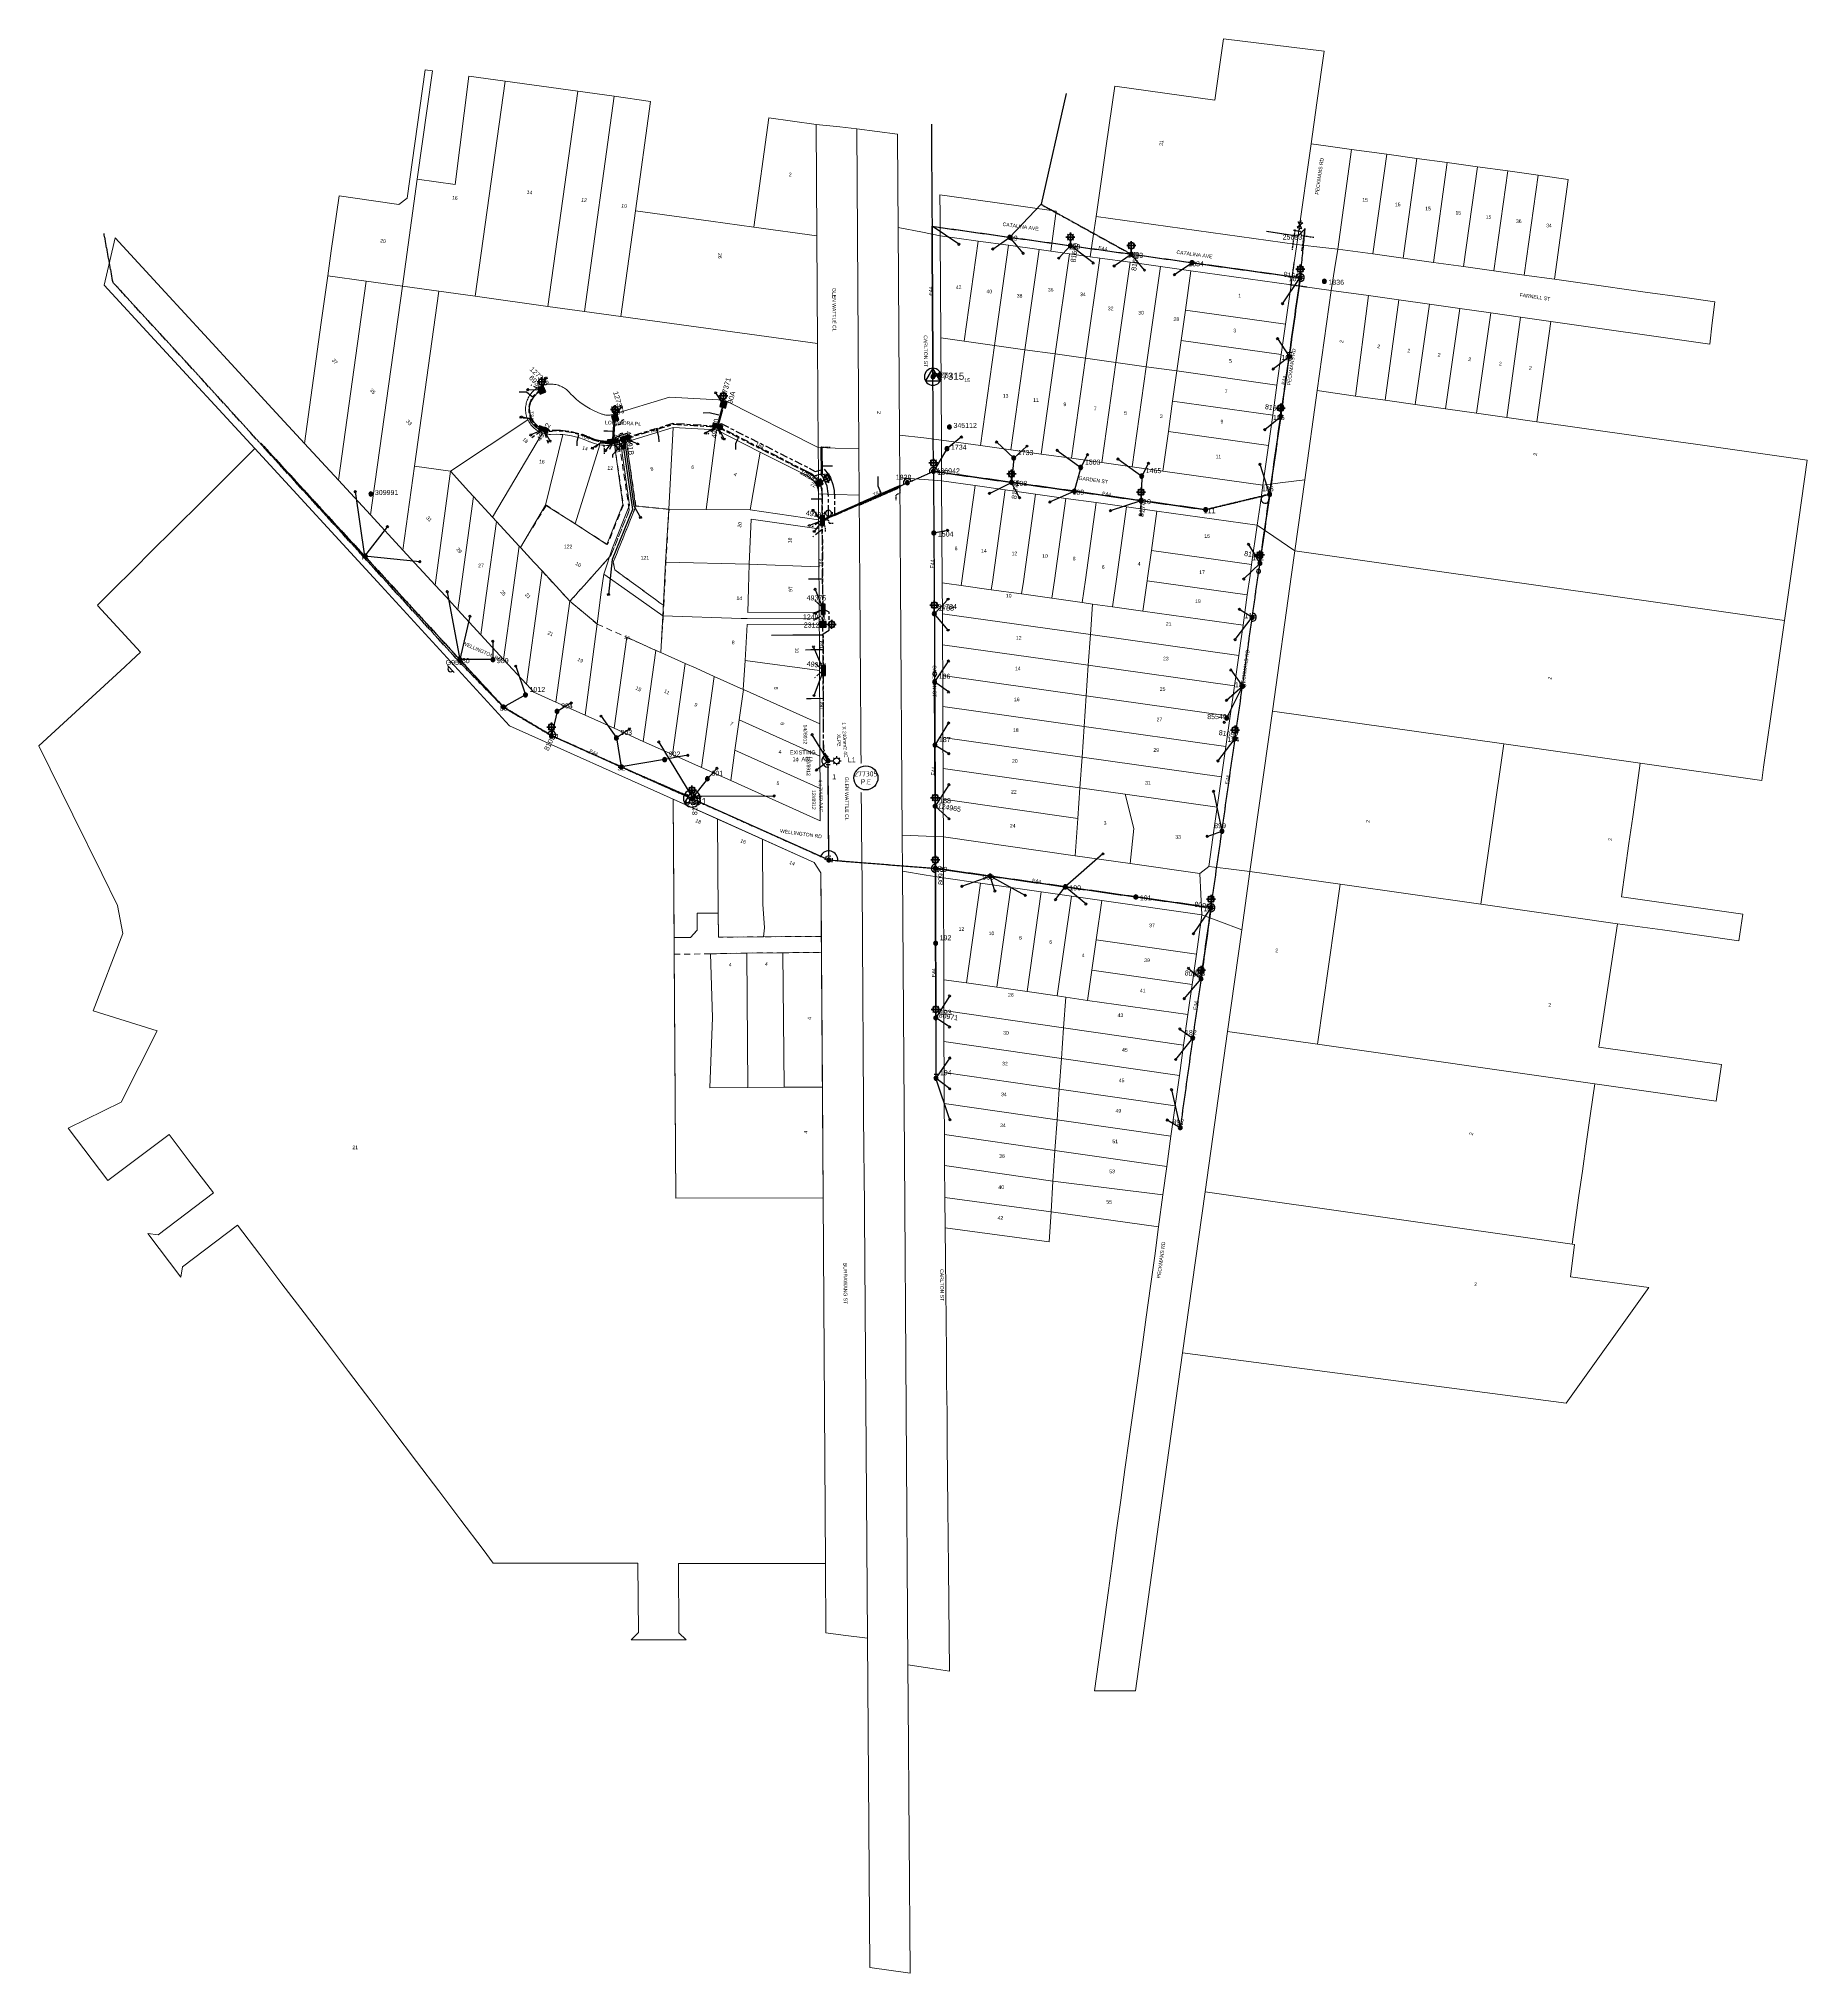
# Model space of a CAD drawing. Header units: metres. Extents: x 249526 to 250405, y 6265241 to 6266203.
import ezdxf
from ezdxf.enums import TextEntityAlignment as Align

# ---------------------------------------------------------------- set-up
doc = ezdxf.new("R2010")
doc.units = ezdxf.units.M
for name, pattern in [('Cable Exist OH', [1, 1, 0]), ('Cable Exist UG', [8.2, 4, -1.2, 1.8, -1.2]), ('Dash', [5, 3, -2]), ('DASHED', [0.75, 0.5, -0.25]), ('HIDDEN', [0.375, 0.25, -0.125]), ('HIDDEN2', [0.1875, 0.125, -0.0625])]:
    doc.linetypes.add(name, pattern=pattern)
doc.layers.get('0').update_dxf_attribs({"color": 6})
for name, color, linetype in [('_User_LV_Exist', 7, 'Continuous'), ('Duct_SP_EXT', 7, 'Continuous'), ('Equip_LV_EXT', 7, 'Continuous'), ('Equip_LV_NEW', 2, 'Continuous'), ('Equip_SP_HV_EXT', 7, 'Continuous'), ('Equip_SP_LV_EXT', 7, 'Continuous'), ('Equip_SP_SL_EXT', 7, 'Continuous'), ('Equip_SP_SL_NEW', 2, 'Continuous'), ('Mains_HV_EXT', 7, 'Continuous'), ('Mains_LV_EXT', 7, 'Continuous'), ('Mains_LV_NEW', 2, 'Continuous'), ('Mains_LV_NEW_UGOH', 2, 'Continuous'), ('Mains_LV_SL_EXT', 7, 'Continuous'), ('Mains_SL_EXT', 7, 'Continuous'), ('Mains_SL_NEW', 2, 'Continuous'), ('Mains_SL_NEW_Hardwired', 2, 'Continuous'), ('Notes_LV_MISC', 7, 'Continuous'), ('OH_Details_SP_MISC', 7, 'Continuous'), ('Services_SP_EXT', 7, 'Continuous'), ('Sub_SP_TR_HV_LV_EXT', 7, 'Continuous'), ('SupportsOH_SP_TR_HV_LV_SL_EXT', 7, 'Continuous'), ('SupportsUG_SP_LV_EXT', 7, 'Continuous'), ('SupportsUG_SP_LV_SL_EXT', 7, 'Continuous'), ('Trench_SP_EXT', 7, 'Continuous')]:
    doc.layers.add(name, color=color, linetype=linetype)
for name, color, linetype, lineweight in [('Cadastre Developer_SP_EXT', 9, 'Continuous', 5), ('Cadastre Easements_SP_EXT', 9, 'Continuous', 5), ('Cadastre Land Parcels_SP_EXT', 9, 'Continuous', 5), ('Cadastre Other Property_SP_EXT', 9, 'HIDDEN', 5), ('Cadastre Road Names_SP_HV_LV_SL_EXT', 9, 'Continuous', 5), ('Cadastre Roads_SP_EXT', 9, 'Continuous', 5)]:
    doc.layers.add(name, color=color, linetype=linetype, lineweight=lineweight)
doc.layers.add('UNKNOWN_FEATURES', color=1, linetype='DASHED', plot=False)
doc.styles.add('COLUMN_LABEL', font='arial.ttf')
doc.styles.add('iecARIAL', font='arial.ttf', dxfattribs={"height": 2})
doc.styles.add('IESYMBOL1', font='isocp.shx')
doc.styles.add('POLE_LABEL', font='arial.ttf')
doc.styles.add('SL_LABEL', font='arial.ttf')
doc.styles.get("Standard").update_dxf_attribs({"font": 'arial.ttf'})

# ---------------------------------------------------------------- blocks, each defined once
blk = doc.blocks.new('SUB_POLE_EXT')
blk.add_wipeout([(0, 4.22), (0.42, 4.2), (0.83, 4.14), (1.21, 4.05), (1.62, 3.9), (1.99, 3.72), (2.35, 3.51), (2.68, 3.26), (2.99, 2.99), (3.28, 2.66), (3.52, 2.34), (3.76, 1.92), (3.9, 1.62), (4.04, 1.23), (4.18, 0.63), (4.22, 0), (4.18, -0.61), (4.06, -1.15), (3.9, -1.62), (3.58, -2.24), (3.22, -2.73), (2.97, -3.01), (2.68, -3.26), (2.36, -3.5), (2, -3.72), (1.64, -3.89), (1.25, -4.03), (0.82, -4.14), (0.42, -4.2), (0, -4.22), (-0.41, -4.2), (-0.8, -4.15), (-1.21, -4.05), (-1.62, -3.9), (-1.99, -3.73), (-2.35, -3.51), (-2.68, -3.26), (-2.96, -3.02), (-3.23, -2.72), (-3.51, -2.35), (-3.71, -2.01), (-3.91, -1.6), (-4.05, -1.21), (-4.16, -0.76), (-4.22, -0.14), (-4.21, 0.39), (-4.14, 0.83), (-4.03, 1.27), (-3.9, 1.63), (-3.71, 2.02), (-3.5, 2.37), (-3.28, 2.67), (-2.99, 2.99), (-2.68, 3.27), (-2.33, 3.52), (-1.98, 3.73), (-1.63, 3.9), (-1.2, 4.05), (-0.78, 4.15), (-0.4, 4.21)])
blk.add_line((2.16, 0.48), (2.16, 0.48, 0))
blk.add_lwpolyline([(-4.22, 0, 1), (4.22, 0, 1)], format="xyb", close=True)
blk.add_lwpolyline([(2.14, 0.52), (0, 4.22), (-3.66, -2.11), (3.66, -2.11)], close=True)
for tag, height, flags, p in [('STREET_CODE', 0.2, 9, (1.5, 0)), ('ASSET_NUM', 3.5, 8, (2, 2)), ('CONSTRUCTED_VOLTAGE', 0.2, 9, (1.5, -0.2)), ('OPERATING_VOLTAGE', 0.2, 9, (1.5, -0.6)), ('OPERATED_BY', 0.2, 9, (1.5, -0.8)), ('ORIENTATION', 0.2, 9, (1.5, -1.2)), ('OWNED_BY', 0.2, 9, (1.5, -1.4)), ('SECONDARY_VOLTAGE', 0.2, 9, (1.5, -1.6)), ('STATE', 0.2, 9, (1.5, -1.8)), ('SUBSTATION_TYPE', 0.2, 9, (1.5, -2)), ('STREETNAME', 0.2, 9, (1.5, -2.8)), ('SUBURB', 0.2, 9, (1.5, -3)), ('Z', 0.2, 1, (1.5, -3.4)), ('NO_PHASES', 0.2, 9, (1.5, -0.4)), ('MAINTAINED_BY', 0.2, 9, (1.5, -1)), ('USAGE', 0.2, 9, (1.5, -2.2)), ('LEGEND', 0.2, 9, (1.5, -2.4)), ('LOCATION', 0.2, 9, (1.5, -2.6)), ('NOTES', 0.2, 9, (1.5, -3.2))]:
    blk.add_attdef(tag, text='', height=height, dxfattribs=dict(flags=flags)).set_placement(p, align=Align.MIDDLE_LEFT)
blk = doc.blocks.new('COLUMN_EXT')
blk.add_hatch(color=256).paths.add_polyline_path([(-1.49, 1.48), (-1.49, -1.49), (1.48, -1.49), (1.48, 1.48)])
blk.add_lwpolyline([(-1.49, -1.49), (1.48, -1.49), (1.48, 1.48), (-1.49, 1.48)], close=True)
for tag, height, style, flags, p in [('STRUCTURE_PLANT_NUMBER', 0.2, 'POLE_LABEL', 9, (1.81, 0.03)), ('ASSET_NUM', 2.5, 'COLUMN_LABEL', 8, (2, 2)), ('STREET_CODE', 0.2, 'COLUMN_LABEL', 9, (1.81, -0.2))]:
    blk.add_attdef(tag, text='', height=height, dxfattribs=dict(style=style, flags=flags)).set_placement(p, align=Align.MIDDLE_LEFT)
at = {"flags": 1}
blk.add_attdef('Z', (1.81, -2.35), '', height=0.2, dxfattribs=at)
at = {"flags": 9}
for tag, p in [('COLUMN_TYPE', (1.81, -0.4)), ('OWNED_BY', (1.81, -0.6)), ('STATE', (1.81, -0.8)), ('USAGE', (1.81, -1)), ('STREETNAME', (1.81, -1.6)), ('SUBURB', (1.81, -1.8)), ('LEGEND', (1.81, -1.2)), ('LOCATION', (1.81, -1.4)), ('NOTES', (1.81, -2))]:
    blk.add_attdef(tag, text='', height=0.2, dxfattribs=at).set_placement(p, align=Align.MIDDLE_LEFT)
blk = doc.blocks.new('PILLAR_EXT')
blk.add_hatch(color=256).paths.add_polyline_path([(-2.475, 0.99), (-2.475, -0.99), (2.475, -0.99), (2.475, 0.99)])
blk.add_lwpolyline([(-2.475, -0.99), (2.475, -0.99), (2.475, 0.99), (-2.475, 0.99)], close=True)
for tag, p, flags in [('OWNED_BY', (0, -0.2), 9), ('STATE', (0, -0.4), 9), ('SUPPORT_TYPE', (0, -0.6), 9), ('STREETNAME', (0, -1.8), 9), ('SUBURB', (0, -2), 1), ('USAGE', (0, -0.8), 9), ('LEGEND', (0, -1), 9), ('LOCATION', (0, -1.2), 9), ('NOTES', (0, -1.4), 9), ('PARENT', (0, -1.6), 9)]:
    blk.add_attdef(tag, p, '', height=0.2, dxfattribs=dict(flags=flags))
at = {"style": 'iecARIAL', "flags": 8}
blk.add_attdef('ASSET_NUM', (1.5, 3.5), '', height=2.5, dxfattribs=at)
blk = doc.blocks.new('LV_OH_LINKS_OPEN_EXT')
for p, q in [((-0.17, 4.97), (-0.17, 5.46)), ((-0.17, 3), (-0.17, 2.5)), ((0.17, 4.97), (0.17, 5.46)), ((0.17, 3), (0.17, 2.5))]:
    blk.add_line(p, q)
blk.add_lwpolyline([(0, 2.99, 1), (0, 4.98, 1)], format="xyb", close=True)
at = {"flags": 9}
for tag, p in [('ACTUAL_STATUS', (0, 0)), ('CONSTRUCTED_VOLTAGE', (0, -0.2)), ('OPERATING_VOLTAGE', (0, -0.6)), ('ORIENTATION', (0, -0.8)), ('OWNED_BY', (0, -1)), ('STATE', (0, -1.2)), ('SWITCH_TYPE', (0, -1.4)), ('NO_PHASES', (0, -0.4)), ('USAGE', (0, -1.6)), ('LEGEND', (0, -1.8)), ('NOTES', (0, -2))]:
    blk.add_attdef(tag, text='', height=0.2, dxfattribs=at).set_placement(p, align=Align.MIDDLE_LEFT)
at = {"flags": 1}
blk.add_attdef('Z', (0, 0), '', height=0.2, dxfattribs=at)
blk = doc.blocks.new('LV_OH_LINKS_DISTFUSE_EXT')
for p, q in [((0, 0), (0.96, 0)), ((3.84, 0), (4.8, 0))]:
    blk.add_line(p, q)
blk.add_lwpolyline([(3.84, -1.2), (3.84, 1.2), (0.96, -1.2), (0.96, 1.2)], close=True)
at = {"flags": 9}
for tag, p in [('ACTUAL_STATUS', (0, 0)), ('CONSTRUCTED_VOLTAGE', (0, -0.2)), ('OPERATING_VOLTAGE', (0, -0.6)), ('ORIENTATION', (0, -0.8)), ('OWNED_BY', (0, -1)), ('STATE', (0, -1.2)), ('SWITCH_TYPE', (0, -1.4)), ('NO_PHASES', (0, -0.4)), ('USAGE', (0, -1.6)), ('NOTES', (0, -1.8))]:
    blk.add_attdef(tag, text='', height=0.2, dxfattribs=at).set_placement(p, align=Align.MIDDLE_LEFT)
at = {"flags": 1}
blk.add_attdef('Z', (0, 0), '', height=0.2, dxfattribs=at)
blk = doc.blocks.new('SL_LANTERN_EXT')
at = {"lineweight": 40}
for p, q in [((-2.25, 4.22), (2.25, 4.22)), ((-1.46, 5.68), (-1.06, 5.28)), ((-1.46, 2.76), (-1.06, 3.16)), ((0, 1.97), (0, 6.47)), ((0, 0), (0, 2.72)), ((1.46, 5.68), (1.06, 5.28)), ((1.46, 2.76), (1.06, 3.16))]:
    blk.add_line(p, q, dxfattribs=at)
blk.add_circle((0, 4.22), 1.5, dxfattribs=at)
at = {"style": 'iecARIAL', "flags": 8}
blk.add_attdef('ASSET_NUM', (1.5, 1.5), '', height=2.5, dxfattribs=at)
for tag, p, height, flags in [('OPERATING_VOLTAGE', (0.98, -1.65), 0.2, 9), ('ORIENTATION', (0.98, -1.85), 0.2, 9), ('OWNED_BY', (0.98, -2.05), 0.2, 9), ('STATE', (0.98, -2.25), 0.2, 9), ('STREETNAME', (0.98, -9.25), 0.2, 9), ('SUBURB', (0.98, -9.45), 0.2, 1), ('CONSTRUCTED_VOLTAGE', (0.98, -0.65), 0.2, 9), ('CONTROL_TYPE', (0.98, -0.85), 0.2, 9), ('LANTERN_PURPOSE', (0.98, -1.05), 0.2, 9), ('LANTERN_TYPE', (0.98, -1.25), 0.2, 9), ('NO_PHASES', (0.98, -1.45), 0.2, 9), ('USAGE', (0.98, -2.45), 0.2, 9), ('CEXIST', (0.98, -2.65), 0.2, 9), ('CNEW', (0.98, -2.85), 0.2, 9), ('CNUMBER', (0.98, -3.05), 0.2, 9), ('CREMOVE', (0.98, -3.25), 0.2, 9), ('CREPLACE', (0.98, -3.45), 0.2, 9), ('LKINGHEIGHT', (0.98, -3.65), 0.2, 9), ('LBRACKET', (0.98, -3.85), 0.2, 9), ('LBRACKETVOCAB', (0.98, -4.05), 0.2, 9), ('LCATEGORY', (0.98, -4.25), 0.2, 9), ('LCHARGE1', (0.98, -4.45), 0.2, 9), ('LCHARGE1PERCENT', (0.98, -4.65), 0.2, 9), ('LCHARGE2', (0.98, -4.85), 0.2, 9), ('LCHARGE2PERCENT', (0.98, -5.05), 0.2, 9), ('LCHARGE3', (0.98, -5.25), 0.2, 9), ('LCHARGE3PERCENT', (0.98, -5.45), 0.2, 9), ('LEXIST', (0.98, -5.65), 0.2, 9), ('LLAMP', (0.98, -5.85), 0.2, 9), ('LLAMPVOCAB', (0.98, -6.05), 0.2, 9), ('LMAST', (0.98, -6.25), 0.2, 9), ('LMASTVOCAB', (0.98, -6.45), 0.2, 9), ('LNEW', (0.98, -6.65), 0.2, 9), ('LANTNUMBER', (0.98, -6.85), 0.2, 9), ('LOUTREACH', (0.98, -7.25), 0.2, 9), ('LOUTREACHVOCAB', (0.98, -7.45), 0.2, 9), ('LRATECODE', (0.98, -7.65), 0.2, 9), ('LREMOVE', (0.98, -7.85), 0.2, 9), ('LREPLACE', (0.98, -8.05), 0.2, 9), ('LTYPE', (0.98, -8.25), 0.2, 9), ('LTYPEVOCAB', (0.98, -8.45), 0.2, 9), ('LEGEND', (0.98, -8.65), 0.2, 9), ('LOCATION', (0.98, -8.85), 0.2, 9), ('NOTES', (0.98, -9.05), 0.2, 9), ('LNUMBER', (2.18, -3.25), 2.5, 8)]:
    blk.add_attdef(tag, p, '', height=height, dxfattribs=dict(flags=flags))
blk = doc.blocks.new('CCP_EXT')
blk.add_wipeout([(0, 0.57), (0.57, 0), (0, -0.57), (-0.57, 0)])
blk.add_lwpolyline([(-0.57, 0), (0, 0.57), (0.57, 0), (0, -0.57), (-0.57, 0)])
at = {"flags": 1}
blk.add_attdef('Z', (0, 0), '', height=0.2, dxfattribs=at)
at = {"flags": 9}
for tag, p in [('CCP_TYPE', (0, 0)), ('CONSTRUCTED_VOLTAGE', (0, -0.2)), ('OPERATING_VOLTAGE', (0, -0.6)), ('ORIENTATION', (0, -0.8)), ('OWNED_BY', (0, -1)), ('STATE', (0, -1.8)), ('NO_PHASES', (0, -0.4)), ('USAGE', (0, -1.2)), ('LEGEND', (0, -1.4)), ('LIFE_SUPPORT', (0, -1.6)), ('NOTES', (0, -2))]:
    blk.add_attdef(tag, text='', height=0.2, dxfattribs=at).set_placement(p, align=Align.MIDDLE_LEFT)
blk = doc.blocks.new('POLE_EXT')
blk.add_hatch(color=256).paths.add_polyline_path([(-1, 0, 1), (1, 0, 1)])
blk.add_lwpolyline([(-1, 0, 1), (1, 0, 1)], format="xyb", close=True)
for tag, height, flags, p in [('pNumber', 2.5, 8, (-17.84, 2.07)), ('OWNED_BY', 0.2, 9, (1.35, -0.4)), ('SPECIAL_USE', 0.2, 9, (1.35, -0.8)), ('STATE', 0.2, 9, (1.35, -1)), ('cLV', 0.2, 9, (1.35, -1.4)), ('hDepth', 0.2, 9, (1.35, -1.6)), ('hDia', 0.2, 9, (1.35, -1.8)), ('cHV', 0.2, 9, (1.35, -2)), ('cLinedev', 0.2, 9, (1.35, -3.4)), ('pExisting', 0.2, 9, (1.35, -3.8)), ('pFooting', 0.2, 9, (1.35, -4.4)), ('pNew', 0.2, 9, (1.35, -4.6)), ('pRelocate', 0.2, 9, (1.35, -5)), ('pRemove', 0.2, 9, (1.35, -5.2)), ('pReplace', 0.2, 9, (1.35, -5.4)), ('pStay', 0.2, 9, (1.35, -5.6)), ('pType', 0.2, 9, (1.35, -5.8)), ('cspan', 0.2, 9, (1.35, -6)), ('STREETNAME', 0.2, 9, (1.35, -6.2)), ('SUBURB', 0.2, 9, (1.35, -6.4)), ('OPERATED_BY', 0.2, 9, (1.36, -7.01)), ('PARENT', 0.2, 9, (1.35, -0.6)), ('USAGE', 0.2, 9, (1.35, -1.2)), ('LBRACKET', 0.2, 9, (1.35, -2.2)), ('LExisting', 0.2, 9, (1.35, -2.4)), ('LANTNUMBER', 0.2, 9, (1.35, -2.6)), ('LOther', 0.2, 9, (1.35, -2.8)), ('LRemove', 0.2, 9, (1.35, -3)), ('LEGEND', 0.2, 9, (1.35, -3.2)), ('LOCATION', 0.2, 9, (1.35, -3.6)), ('PFNUMBER', 0.2, 9, (1.35, -4)), ('NEWPFNUMBER', 0.2, 9, (1.35, -4.2)), ('NOTES', 0.2, 9, (1.35, -6.6)), ('MAINTAINED_BY', 0.2, 9, (1.36, -6.81))]:
    blk.add_attdef(tag, text='', height=height, dxfattribs=dict(flags=flags)).set_placement(p, align=Align.MIDDLE_LEFT)
at = {"style": 'POLE_LABEL'}
for tag, height, flags, p in [('STRUCTURE_PLANT_NUMBER', 0.2, 9, (1.35, 0.03)), ('ASSET_NUM', 2.5, 8, (2, 2)), ('STREET_CODE', 0.2, 9, (1.35, -0.2))]:
    blk.add_attdef(tag, text='', height=height, dxfattribs=dict(at, flags=flags)).set_placement(p, align=Align.MIDDLE_LEFT)
at = {"flags": 1}
blk.add_attdef('Z', (1.35, -7.33), '', height=0.2, dxfattribs=at)
blk = doc.blocks.new('LV_UG_LINKS_OPEN_EXT')
blk.add_wipeout([(-0.25, 1.47), (-0.43, 1.43), (-0.61, 1.36), (-0.77, 1.28), (-0.93, 1.17), (-1.07, 1.05), (-1.19, 0.9), (-1.29, 0.75), (-1.38, 0.58), (-1.44, 0.4), (-1.48, 0.22), (-1.49, 0.03), (-1.49, -0.16), (-1.45, -0.34), (-1.4, -0.52), (-1.32, -0.69), (-1.23, -0.85), (-1.11, -1), (-0.98, -1.13), (-0.83, -1.24), (-0.66, -1.34), (-0.49, -1.41), (-0.31, -1.46), (-0.13, -1.49), (0.06, -1.49), (0.25, -1.47), (0.43, -1.43), (0.61, -1.36), (0.77, -1.28), (0.93, -1.17), (1.07, -1.05), (1.19, -0.9), (1.29, -0.75), (1.38, -0.58), (1.44, -0.4), (1.48, -0.22), (1.49, -0.03), (1.49, 0.16), (1.45, 0.34), (1.4, 0.52), (1.32, 0.69), (1.23, 0.85), (1.11, 1), (0.98, 1.13), (0.83, 1.24), (0.66, 1.34), (0.49, 1.41), (0.31, 1.46), (0.13, 1.49), (-0.06, 1.49)])
for p, q in [((-0.25, 1.47), (-0.25, 2.22)), ((0.25, 1.47), (0.25, 2.22)), ((-0.25, -1.47), (-0.25, -2.22)), ((0.25, -1.47), (0.25, -2.22))]:
    blk.add_line(p, q)
blk.add_lwpolyline([(0, -1.49, 1), (0, 1.49, 1)], format="xyb", close=True)
at = {"flags": 9}
for tag, p in [('ACTUAL_STATUS', (0, 0)), ('CONSTRUCTED_VOLTAGE', (0, -0.2)), ('OPERATING_VOLTAGE', (0, -0.6)), ('ORIENTATION', (0, -0.8)), ('STATE', (0, -1)), ('SWITCH_TYPE', (0, -1.2)), ('NO_PHASES', (0, -0.4)), ('USAGE', (0, -1.4)), ('NOTES', (0, -1.6))]:
    blk.add_attdef(tag, text='', height=0.2, dxfattribs=at).set_placement(p, align=Align.MIDDLE_LEFT)
at = {"flags": 1}
blk.add_attdef('Z', (0, 0), '', height=0.2, dxfattribs=at)
blk = doc.blocks.new('HV_USL_CLOSED_EXT')
blk.add_line((2.4, 5.5), (-2.4, 5.5))
blk.add_lwpolyline([(1.44, 5.5, 0.414214), (0, 6.94, 0.414214), (-1.44, 5.5)], format="xyb")
for tag, height, flags, p in [('STREET_CODE', 0.2, 9, (1.5, 0)), ('ASSET_NUM', 2.5, 8, (2, 2)), ('ACTUAL_STATUS', 0.2, 9, (1.5, -0.2)), ('CONSTRUCTED_VOLTAGE', 0.2, 9, (1.5, -0.4)), ('OPERATING_VOLTAGE', 0.2, 9, (1.5, -0.8)), ('ORIENTATION', 0.2, 9, (1.5, -1)), ('OWNED_BY', 0.2, 9, (1.5, -1.2)), ('OPERATED_BY', 0.2, 9, (1.5, -1.4)), ('STATE', 0.2, 9, (1.5, -1.8)), ('SWITCH_TYPE', 0.2, 9, (1.5, -2)), ('STREETNAME', 0.2, 9, (1.5, -2.8)), ('SUBURB', 0.2, 9, (1.5, -3)), ('Z', 0.2, 1, (1.5, -3.6)), ('NO_PHASES', 0.2, 9, (1.5, -0.6)), ('MAINTAINED_BY', 0.2, 9, (1.5, -1.6)), ('USAGE', 0.2, 9, (1.5, -2.2)), ('LEGEND', 0.2, 9, (1.5, -2.4)), ('LOCATION', 0.2, 9, (1.5, -2.6)), ('NOTES', 0.2, 9, (1.5, -3.2)), ('LABEL_ALIGNMENT', 0.2, 9, (1.5, -3.4))]:
    blk.add_attdef(tag, text='', height=height, dxfattribs=dict(flags=flags)).set_placement(p, align=Align.MIDDLE_LEFT)
blk = doc.blocks.new('HV_DOF_CLOSED_EXT')
for p, q in [((0, 7.9), (0, 6.94)), ((0, 4.06), (0, 3.1))]:
    blk.add_line(p, q)
blk.add_lwpolyline([(-1.2, 4.06), (1.2, 4.06), (-1.2, 6.94), (1.2, 6.94)], close=True)
for tag, height, flags, p in [('STREET_CODE', 0.2, 9, (1.5, 0)), ('ASSET_NUM', 2.5, 8, (2, 2)), ('ACTUAL_STATUS', 0.2, 9, (1.5, -0.2)), ('CONSTRUCTED_VOLTAGE', 0.2, 9, (1.5, -0.4)), ('OPERATING_VOLTAGE', 0.2, 9, (1.5, -0.8)), ('ORIENTATION', 0.2, 9, (1.5, -1)), ('OWNED_BY', 0.2, 9, (1.5, -1.2)), ('OPERATED_BY', 0.2, 9, (1.5, -1.4)), ('STATE', 0.2, 9, (1.5, -1.8)), ('SWITCH_TYPE', 0.2, 9, (1.5, -2)), ('STREETNAME', 0.2, 9, (1.5, -2.8)), ('SUBURB', 0.2, 9, (1.5, -3)), ('Z', 0.2, 1, (1.5, -3.6)), ('NO_PHASES', 0.2, 9, (1.5, -0.6)), ('MAINTAINED_BY', 0.2, 9, (1.5, -1.6)), ('USAGE', 0.2, 9, (1.5, -2.2)), ('LEGEND', 0.2, 9, (1.5, -2.4)), ('LOCATION', 0.2, 9, (1.5, -2.6)), ('NOTES', 0.2, 9, (1.5, -3.2)), ('LABEL_ALIGNMENT', 0.2, 9, (1.5, -3.4))]:
    blk.add_attdef(tag, text='', height=height, dxfattribs=dict(flags=flags)).set_placement(p, align=Align.MIDDLE_LEFT)
blk = doc.blocks.new('End Shackle_EXT')
blk.add_wipeout([(0, 0.25), (1.81, 0.25), (1.82, -0.25), (0, -0.25)])
blk.add_line((1.81, -1), (1.81, 1))
at = {"flags": 1}
blk.add_attdef('Z', (0, 0), '', height=0.2, dxfattribs=at)
at = {"flags": 9}
for tag, p in [('CONNECTOR_TYPE', (0, 0)), ('CONSTRUCTED_VOLTAGE', (0, -0.2)), ('OPERATING_VOLTAGE', (0, -0.6)), ('ORIENTATION', (0, -0.8)), ('OWNED_BY', (0, -1)), ('STATE', (0, -1.2)), ('NO_PHASES', (0, -0.4)), ('USAGE', (0, -1.4)), ('NOTES', (0, -1.6))]:
    blk.add_attdef(tag, text='', height=0.2, dxfattribs=at).set_placement(p, align=Align.MIDDLE_LEFT)
blk = doc.blocks.new('CONNECTOR_NODE_EXT')
h = blk.add_hatch(color=256)
edge = h.paths.add_edge_path()
edge.add_arc((0, 0), 0.5, 0, 360)
blk.add_circle((0, 0), 0.5)
at = {"flags": 1}
blk.add_attdef('Z', (0, 0), '', height=0.2, dxfattribs=at)
at = {"flags": 9}
for tag, p in [('CONNECTOR_TYPE', (0, 0)), ('CONSTRUCTED_VOLTAGE', (0, -0.2)), ('OPERATING_VOLTAGE', (0, -0.6)), ('ORIENTATION', (0, -0.8)), ('SUBTYPE', (0, -1)), ('NO_PHASES', (0, -0.4)), ('USAGE', (0, -1.2)), ('NOTES', (0, -1.4))]:
    blk.add_attdef(tag, text='', height=0.2, dxfattribs=at).set_placement(p, align=Align.MIDDLE_LEFT)
blk = doc.blocks.new('SL_LANTERN_NEW')
at = {"flags": 9}
for tag, p in [('CREPLACE', (0, -3.2)), ('SUBURB', (0, -8.6)), ('STREETNAME', (0, -8.8)), ('LKINGHEIGHT', (0, -3.4)), ('LBRACKET', (0, -3.6)), ('LBRACKETVOCAB', (0, -3.8)), ('LCATEGORY', (0, -4)), ('LCHARGE1', (0, -4.2)), ('LCHARGE1PERCENT', (0, -4.4)), ('LCHARGE2', (0, -4.6)), ('LCHARGE2PERCENT', (0, -4.8)), ('LCHARGE3', (0, -5)), ('LCHARGE3PERCENT', (0, -5.2)), ('LEXIST', (0, -5.4)), ('LLAMP', (0, -5.6)), ('LLAMPVOCAB', (0, -5.8)), ('LMAST', (0, -6)), ('LMASTVOCAB', (0, -6.2)), ('LNEW', (0, -6.4)), ('LANTNUMBER', (0, -6.6)), ('LOUTREACH', (0, -7)), ('LOUTREACHVOCAB', (0, -7.2)), ('LRATECODE', (0, -7.4)), ('LREMOVE', (0, -7.6)), ('LREPLACE', (0, -7.8)), ('LTYPE', (0, -8)), ('LTYPEVOCAB', (0, -8.2)), ('LEGEND', (0, -8.4)), ('LOCATION', (0, -9)), ('NOTES', (0, -9.2)), ('MAINTAINED_BY', (0, -9.86))]:
    blk.add_attdef(tag, text='', height=0.2, dxfattribs=at).set_placement(p, align=Align.MIDDLE_LEFT)
blk.add_attdef('OPERATED_BY', (0, -9.61), '', height=0.2, dxfattribs=at)
blk.add_wipeout([(0, 6.47), (1.46, 5.68), (2.25, 4.22), (1.46, 2.76), (0, 1.86), (-1.46, 2.76), (-2.25, 4.22), (-1.46, 5.68)])
for p, q in [((-2.25, 4.22), (-1.5, 4.22)), ((-1.46, 5.68), (-1.06, 5.28)), ((-1.46, 2.76), (-1.06, 3.16)), ((0, 5.72), (0, 6.47)), ((0, 0), (0, 2.72)), ((0, 0), (0, 0)), ((1.46, 5.68), (1.06, 5.28)), ((1.46, 2.76), (1.06, 3.16)), ((1.5, 4.22), (2.25, 4.22))]:
    blk.add_line(p, q)
blk.add_circle((0, 4.22), 1.5)
at = {"flags": 1}
blk.add_attdef('Z', (0, 0), '', height=0.2, dxfattribs=at)
at = {"style": 'SL_LABEL'}
for tag, height, flags, p in [('ASSET_NUM', 2.5, 8, (2, 2)), ('STREET_CODE', 0.2, 9, (0, -0.2))]:
    blk.add_attdef(tag, text='', height=height, dxfattribs=dict(at, flags=flags)).set_placement(p, align=Align.MIDDLE_LEFT)
for tag, height, flags, p in [('CONSTRUCTED_VOLTAGE', 0.2, 9, (0, -0.4)), ('CONTROL_TYPE', 0.2, 9, (0, -0.6)), ('OPERATING_VOLTAGE', 0.2, 9, (0, -1.4)), ('ORIENTATION', 0.2, 9, (0, -1.6)), ('OWNED_BY', 0.2, 9, (0, -1.8)), ('STATE', 0.2, 9, (0, -2)), ('CEXIST', 0.2, 9, (0, -2.4)), ('CNEW', 0.2, 9, (0, -2.6)), ('CNUMBER', 0.2, 9, (0, -2.8)), ('CREMOVE', 0.2, 9, (0, -3)), ('LANTERN_PURPOSE', 0.2, 9, (0, -0.8)), ('LANTERN_TYPE', 0.2, 9, (0, -1)), ('NO_PHASES', 0.2, 9, (0, -1.2)), ('USAGE', 0.2, 9, (0, -2.2)), ('LNUMBER', 2.5, 8, (1.2, -2.8))]:
    blk.add_attdef(tag, text='', height=height, dxfattribs=dict(flags=flags)).set_placement(p, align=Align.MIDDLE_LEFT)
blk = doc.blocks.new('SL_NUM_PE_NEW')
blk.add_wipeout([(-0.24, 7.5), (-0.71, 7.47), (-1.17, 7.41), (-1.64, 7.32), (-2.09, 7.21), (-2.54, 7.06), (-2.98, 6.89), (-3.41, 6.69), (-3.82, 6.46), (-4.22, 6.21), (-4.6, 5.93), (-4.96, 5.63), (-5.31, 5.31), (-5.63, 4.96), (-5.93, 4.6), (-6.21, 4.22), (-6.46, 3.82), (-6.69, 3.41), (-6.89, 2.98), (-7.06, 2.54), (-7.21, 2.09), (-7.32, 1.64), (-7.41, 1.17), (-7.47, 0.71), (-7.5, 0.24), (-7.5, -0.24), (-7.47, -0.71), (-7.41, -1.17), (-7.32, -1.64), (-7.21, -2.09), (-7.06, -2.54), (-6.89, -2.98), (-6.69, -3.41), (-6.46, -3.82), (-6.21, -4.22), (-5.93, -4.6), (-5.63, -4.96), (-5.31, -5.31), (-4.96, -5.63), (-4.6, -5.93), (-4.22, -6.21), (-3.82, -6.46), (-3.41, -6.69), (-2.98, -6.89), (-2.54, -7.06), (-2.09, -7.21), (-1.64, -7.32), (-1.17, -7.41), (-0.71, -7.47), (-0.24, -7.5), (0.24, -7.5), (0.71, -7.47), (1.17, -7.41), (1.64, -7.32), (2.09, -7.21), (2.54, -7.06), (2.98, -6.89), (3.41, -6.69), (3.82, -6.46), (4.22, -6.21), (4.6, -5.93), (4.96, -5.63), (5.31, -5.31), (5.63, -4.96), (5.93, -4.6), (6.21, -4.22), (6.46, -3.82), (6.69, -3.41), (6.89, -2.98), (7.06, -2.54), (7.21, -2.09), (7.32, -1.64), (7.41, -1.17), (7.47, -0.71), (7.5, -0.24), (7.5, 0.24), (7.47, 0.71), (7.41, 1.17), (7.32, 1.64), (7.21, 2.09), (7.06, 2.54), (6.89, 2.98), (6.69, 3.41), (6.46, 3.82), (6.21, 4.22), (5.93, 4.6), (5.63, 4.96), (5.31, 5.31), (4.96, 5.63), (4.6, 5.93), (4.22, 6.21), (3.82, 6.46), (3.41, 6.69), (2.98, 6.89), (2.54, 7.06), (2.09, 7.21), (1.64, 7.32), (1.17, 7.41), (0.71, 7.47), (0.24, 7.5)])
blk.add_circle((0, 0), 6)
at = {"style": 'IESYMBOL1'}
blk.add_text('P.E', height=2.5, dxfattribs=at).set_placement((0, -0.72), align=Align.TOP_CENTER)
at = {"style": 'IESYMBOL1', "flags": 4}
blk.add_attdef('SL15', text='', height=2.5, dxfattribs=at).set_placement((0, 0), align=Align.BOTTOM_CENTER)
at = {"flags": 1}
blk.add_attdef('Z', (0, 0), '', height=0.2, dxfattribs=at)
blk = doc.blocks.new('End Shackle_NEW')
blk.add_wipeout([(-0.25, 0), (-0.25, 1.81), (0.25, 1.82), (0.25, 0)])
blk.add_line((1, 1.81), (-1, 1.81))
at = {"flags": 1}
blk.add_attdef('Z', (0, 0), '', height=0.2, dxfattribs=at)
at = {"flags": 9}
for tag, p in [('CONNECTOR_TYPE', (0, 0)), ('CONSTRUCTED_VOLTAGE', (0, -0.2)), ('OPERATING_VOLTAGE', (0, -0.6)), ('ORIENTATION', (0, -0.8)), ('OWNED_BY', (0, -1)), ('STATE', (0, -1.2)), ('OPERATED_BY', (0, -2.01)), ('NO_PHASES', (0, -0.4)), ('USAGE', (0, -1.4)), ('NOTES', (0, -1.6)), ('MAINTAINED_BY', (0, -1.81))]:
    blk.add_attdef(tag, text='', height=0.2, dxfattribs=at).set_placement(p, align=Align.MIDDLE_LEFT)
blk = doc.blocks.new('BOND POINT')
blk.add_hatch(color=256).paths.add_polyline_path([(-1, 0, 1), (1, 0, 1)])
blk.add_lwpolyline([(-1, 0, 1), (1, 0, 1)], format="xyb", close=True)
blk = doc.blocks.new('UGOH_NEW')
blk.add_hatch(color=256).paths.add_polyline_path([(-0.75, 1.7), (0.75, 1.7), (0, 3)])
at = {"color": 1}
blk.add_lwpolyline([(-0.75, 1.7), (0.75, 1.7), (0, 3)], close=True, dxfattribs=at)
for tag, flags, p in [('CONSTRUCTED_VOLTAGE', 9, (1.5, 0)), ('ACTUAL_STATUS', 9, (1.5, -1.6)), ('OPERATING_VOLTAGE', 9, (1.5, -0.2)), ('ORIENTATION', 9, (1.5, -0.4)), ('STATE', 9, (1.5, -0.6)), ('OWNED_BY', 9, (1.5, -1)), ('OPERATED_BY', 9, (1.5, -1.2)), ('TYPE', 1, (1.5, -2)), ('USAGE', 9, (1.5, -0.8)), ('MAINTAINED_BY', 9, (1.5, -1.4)), ('NUMBER_OF_PHASES', 9, (1.5, -1.8))]:
    blk.add_attdef(tag, text='', height=0.2, dxfattribs=dict(flags=flags)).set_placement(p, align=Align.MIDDLE_LEFT)

msp = doc.modelspace()

# ---------------------------------------------------------------- linework, layer by layer
at = {"layer": '_User_LV_Exist', "color": 7, "linetype": 'Cable Exist OH', "flags": 128}
msp.add_lwpolyline([(249918.77, 6265794.69), (249971.72, 6265790.5)], dxfattribs=at)
at = {"layer": 'Cadastre Easements_SP_EXT', "linetype": 'Dash'}
msp.add_lwpolyline([(249863.78, 6265768.28), (249853.29, 6265768.19), (249853.36, 6265759.7), (249849.9, 6265756.18), (249841.78, 6265756.11), (249841.84, 6265747.81), (249859.97, 6265747.96), (249877.95, 6265748.41), (249895.94, 6265748.55), (249915.14, 6265748.71), (249915.08, 6265756.7), (249886.21, 6265756.47), (249863.88, 6265756.29), (249863.78, 6265768.28)], close=True, dxfattribs=at)
at = {"layer": 'Cadastre Land Parcels_SP_EXT', "linetype": 'Continuous'}
for points in [[(250165.05, 6266196.94), (250115.1, 6266203.18), (250112.97, 6266188.08), (250110.8, 6266172.63), (250060.94, 6266179.58), (250056.76, 6266149.85), (250054.55, 6266134.43), (250051.8, 6266114.67), (250101.61, 6266107.71), (250151.51, 6266100.75), (250154.33, 6266120.5), (250156.5, 6266135.82), (250158.58, 6266150.94), (250161.44, 6266171.29), (250165.05, 6266196.94)], [(249721.58, 6266187.13), (249717.96, 6266187.64), (249709.09, 6266123.87), (249704.97, 6266120.76), (249692.3, 6266122.52), (249675.2, 6266124.96), (249671.29, 6266097.59), (249669.54, 6266085.29), (249688.61, 6266082.65), (249706.71, 6266080.14), (249714.08, 6266133.26), (249721.58, 6266187.13)], [(249742.9, 6266075.11), (249757.73, 6266182.06), (249739.71, 6266184.58), (249732.86, 6266130.6), (249714.08, 6266133.26), (249706.71, 6266080.14), (249724.81, 6266077.62), (249742.9, 6266075.11)], [(249793.91, 6266177.03), (249757.73, 6266182.06), (249742.9, 6266075.11), (249779.08, 6266069.98), (249793.91, 6266177.03)], [(249812.02, 6266174.52), (249793.91, 6266177.03), (249779.08, 6266069.98), (249797.18, 6266067.47), (249812.02, 6266174.52)], [(249830.09, 6266171.99), (249812.02, 6266174.52), (249797.18, 6266067.47), (249815.27, 6266064.95), (249822.57, 6266117.62), (249830.09, 6266171.99)], [(249912.4, 6266160.56), (249888.97, 6266163.83), (249881.49, 6266109.45), (249912.74, 6266105.07), (249912.4, 6266160.56)], [(249958.22, 6265375.64), (249958.09, 6265394.43), (249956.37, 6265647.68), (249955.41, 6265789.13), (249955.29, 6265806.97), (249954.44, 6265931.62), (249954.07, 6265984.74), (249953.93, 6266005.98), (249953.23, 6266109.25), (249953.09, 6266130.38), (249952.93, 6266155.61), (249932.73, 6266158.36), (249933.77, 6265999.34), (249933.93, 6265976.08), (249934.25, 6265931.09), (249935.09, 6265810.71), (249935.29, 6265782.45), (249936.24, 6265645.94), (249936.27, 6265641.83), (249937.93, 6265407.64), (249938.09, 6265384.56), (249939.08, 6265243.78), (249959.14, 6265240.92), (249958.22, 6265375.64)], [(250196.24, 6266145.71), (250178.79, 6266148.1), (250171.95, 6266098.54), (250189.39, 6266096.1), (250196.24, 6266145.71)], [(250211.29, 6266143.6), (250196.24, 6266145.71), (250189.39, 6266096.1), (250204.42, 6266094), (250211.29, 6266143.6)], [(250226.33, 6266141.6), (250211.29, 6266143.6), (250204.42, 6266094), (250219.46, 6266091.9), (250226.33, 6266141.6)], [(250241.38, 6266139.49), (250226.33, 6266141.6), (250219.46, 6266091.9), (250234.5, 6266089.8), (250241.38, 6266139.49)], [(250256.43, 6266137.38), (250241.38, 6266139.49), (250234.5, 6266089.8), (250249.55, 6266087.7), (250256.43, 6266137.38)], [(250271.48, 6266135.24), (250256.43, 6266137.38), (250249.55, 6266087.7), (250264.59, 6266085.59), (250271.48, 6266135.24)], [(250286.42, 6266133.17), (250271.48, 6266135.24), (250264.59, 6266085.59), (250279.64, 6266083.49), (250286.42, 6266133.17)], [(249840.74, 6266115.06), (249822.57, 6266117.62), (249815.27, 6266064.95), (249913.18, 6266051.49), (249912.74, 6266105.07), (249881.49, 6266109.45), (249860.1, 6266112.43), (249840.74, 6266115.06)], [(249993.11, 6266102.5), (249974.14, 6266105.18), (249974.4, 6266054.31), (249986.14, 6266052.69), (249993.11, 6266102.5)], [(250008.2, 6266100.4), (249993.11, 6266102.5), (249986.14, 6266052.69), (250001.22, 6266050.56), (250008.2, 6266100.4)], [(250023.3, 6266098.29), (250008.2, 6266100.4), (250001.22, 6266050.56), (250016.31, 6266048.48), (250023.3, 6266098.29)], [(250038.39, 6266096.19), (250029.12, 6266097.48), (250023.3, 6266098.29), (250016.31, 6266048.48), (250031.4, 6266046.37), (250038.39, 6266096.19)], [(250053.49, 6266094.08), (250048.8, 6266094.73), (250038.39, 6266096.19), (250031.4, 6266046.37), (250046.49, 6266044.26), (250053.49, 6266094.08)], [(250068.63, 6266091.97), (250053.49, 6266094.08), (250046.49, 6266044.26), (250061.58, 6266042.14), (250068.63, 6266091.97)], [(249688.61, 6266082.65), (249669.54, 6266085.29), (249666.31, 6266062.02), (249657.96, 6266001.8), (249674.85, 6265983.59), (249688.61, 6266082.65)], [(250083.73, 6266089.86), (250068.63, 6266091.97), (250061.58, 6266042.14), (250076.67, 6266040.03), (250083.73, 6266089.86)], [(250098.84, 6266087.77), (250083.73, 6266089.86), (250076.67, 6266040.03), (250091.84, 6266037.92), (250093.98, 6266053.06), (250096.1, 6266068.16), (250098.84, 6266087.77)], [(250148.7, 6266080.82), (250098.84, 6266087.77), (250096.1, 6266068.16), (250145.91, 6266061.18), (250148.7, 6266080.82)], [(249706.71, 6266080.14), (249688.61, 6266082.65), (249674.85, 6265983.59), (249690.9, 6265966.29), (249706.71, 6266080.14)], [(249712.73, 6265990.61), (249724.81, 6266077.62), (249706.71, 6266080.14), (249690.9, 6265966.29), (249706.93, 6265948.84), (249712.73, 6265990.61)], [(249913.18, 6266051.49), (249815.27, 6266064.95), (249797.18, 6266067.47), (249779.08, 6266069.98), (249742.9, 6266075.11), (249724.81, 6266077.62), (249712.73, 6265990.61), (249730.66, 6265988.12), (249769.11, 6266013.58), (249768.85, 6266014.18), (249768.62, 6266014.8), (249768.42, 6266015.42), (249768.26, 6266016.06), (249768.13, 6266016.7), (249768.03, 6266017.35), (249767.97, 6266018), (249767.94, 6266018.65), (249767.95, 6266019.31), (249767.98, 6266019.96), (249768.06, 6266020.61), (249768.17, 6266021.26), (249768.31, 6266021.9), (249768.48, 6266022.53), (249768.69, 6266023.15), (249768.75, 6266023.32), (249769, 6266023.93), (249769.28, 6266024.52), (249769.59, 6266025.1), (249769.93, 6266025.65), (249770.3, 6266026.2), (249770.7, 6266026.72), (249771.12, 6266027.22), (249771.57, 6266027.69), (249772.05, 6266028.15), (249772.54, 6266028.57), (249773.06, 6266028.97), (249773.6, 6266029.35), (249774.16, 6266029.69), (249774.73, 6266030), (249775.32, 6266030.29), (249775.93, 6266030.54), (249776.54, 6266030.76), (249777.17, 6266030.95), (249777.81, 6266031.1), (249778.45, 6266031.23), (249779.1, 6266031.31), (249779.75, 6266031.37), (249780.41, 6266031.39), (249781.06, 6266031.37), (249781.72, 6266031.32), (249782.37, 6266031.24), (249783.01, 6266031.12), (249783.65, 6266030.97), (249784.28, 6266030.79), (249784.9, 6266030.57), (249785.5, 6266030.32), (249786.09, 6266030.04), (249786.67, 6266029.73), (249787.23, 6266029.39), (249787.77, 6266029.02), (249788.29, 6266028.62), (249788.79, 6266028.2), (249789.27, 6266027.75), (249789.72, 6266027.27), (249790.36, 6266026.59), (249791.82, 6266025.13), (249793.35, 6266023.75), (249794.95, 6266022.45), (249796.62, 6266021.24), (249798.35, 6266020.11), (249800.14, 6266019.08), (249801.98, 6266018.14), (249803.87, 6266017.3), (249805.82, 6266016.5), (249806.21, 6266016.35), (249806.61, 6266016.22), (249807.02, 6266016.11), (249807.44, 6266016.02), (249807.85, 6266015.96), (249808.27, 6266015.91), (249808.7, 6266015.89), (249809.12, 6266015.89), (249809.54, 6266015.92), (249809.96, 6266015.96), (249810.38, 6266016.03), (249810.79, 6266016.12), (249811.2, 6266016.23), (249839.54, 6266024.96), (249866.93, 6266023.37), (249913.49, 6265999.77), (249913.18, 6266051.49)], [(250187.22, 6266075.38), (250168.63, 6266077.96), (250161.67, 6266028.16), (250180.64, 6266025.44), (250187.22, 6266075.38)], [(250202.33, 6266073.23), (250187.22, 6266075.38), (250180.64, 6266025.44), (250195.52, 6266023.33), (250202.33, 6266073.23)], [(250145.91, 6266061.18), (250096.1, 6266068.16), (250093.98, 6266053.06), (250143.79, 6266046.07), (250145.91, 6266061.18)], [(250217.44, 6266071.09), (250202.33, 6266073.23), (250195.52, 6266023.33), (250210.42, 6266021.24), (250217.44, 6266071.09)], [(250232.55, 6266068.95), (250217.44, 6266071.09), (250210.42, 6266021.24), (250225.48, 6266019.08), (250232.55, 6266068.95)], [(250247.96, 6266066.76), (250232.55, 6266068.95), (250225.48, 6266019.08), (250240.88, 6266016.93), (250247.96, 6266066.76)], [(250262.77, 6266064.66), (250247.96, 6266066.76), (250240.88, 6266016.93), (250255.93, 6266014.79), (250262.77, 6266064.66)], [(250277.88, 6266062.52), (250262.77, 6266064.66), (250255.93, 6266014.79), (250270.86, 6266012.66), (250277.88, 6266062.52)], [(250016.31, 6266048.48), (250001.22, 6266050.56), (249994.28, 6266000.83), (250009.36, 6265998.71), (250016.31, 6266048.48)], [(250031.4, 6266046.37), (250016.31, 6266048.48), (250009.36, 6265998.71), (250024.44, 6265996.59), (250031.4, 6266046.37)], [(250046.49, 6266044.26), (250031.4, 6266046.37), (250024.44, 6265996.59), (250039.52, 6265994.47), (250046.49, 6266044.26)], [(250143.79, 6266046.07), (250093.98, 6266053.06), (250091.84, 6266037.92), (250141.65, 6266030.89), (250143.79, 6266046.07)], [(250061.58, 6266042.14), (250046.49, 6266044.26), (250039.52, 6265994.47), (250054.61, 6265992.35), (250061.58, 6266042.14)], [(250076.67, 6266040.03), (250061.58, 6266042.14), (250054.61, 6265992.35), (250069.7, 6265990.2), (250076.67, 6266040.03)], [(250091.84, 6266037.92), (250076.67, 6266040.03), (250069.7, 6265990.2), (250084.85, 6265988.09), (250087.62, 6266007.76), (250089.74, 6266022.86), (250091.84, 6266037.92)], [(250141.65, 6266030.89), (250091.84, 6266037.92), (250089.74, 6266022.86), (250139.54, 6266015.87), (250141.65, 6266030.89)], [(250180.64, 6266025.44), (250161.67, 6266028.16), (250155.45, 6265983.73), (250150.52, 6265948.43), (250217.86, 6265938.87), (250394.05, 6265913.86), (250398.35, 6265944.03), (250405.41, 6265993.55), (250369.31, 6265998.7), (250349.8, 6266001.48), (250331.7, 6266004.06), (250316.65, 6266006.19), (250301.36, 6266008.33), (250286.3, 6266010.49), (250270.86, 6266012.66), (250255.93, 6266014.79), (250240.88, 6266016.93), (250225.48, 6266019.08), (250210.42, 6266021.24), (250195.52, 6266023.33), (250180.64, 6266025.44)], [(250139.54, 6266015.87), (250089.74, 6266022.86), (250087.62, 6266007.76), (250137.41, 6266000.77), (250139.54, 6266015.87)], [(249776.34, 6266007.06), (249775.73, 6266007.29), (249775.13, 6266007.55), (249774.54, 6266007.85), (249773.97, 6266008.17), (249773.42, 6266008.52), (249772.89, 6266008.9), (249772.38, 6266009.31), (249771.89, 6266009.75), (249771.42, 6266010.21), (249770.98, 6266010.69), (249770.57, 6266011.2), (249770.18, 6266011.73), (249769.82, 6266012.27), (249769.49, 6266012.84), (249769.19, 6266013.42), (249769.11, 6266013.58), (249730.66, 6265988.12), (249739.77, 6265978.03), (249742.12, 6265975.4), (249751.5, 6265965.21), (249776.34, 6266007.06)], [(249786.42, 6266006.29), (249785.19, 6266006.37), (249783.13, 6266006.43), (249780.41, 6266006.37), (249779.76, 6266006.39), (249779.11, 6266006.44), (249778.46, 6266006.53), (249777.82, 6266006.65), (249777.18, 6266006.8), (249776.55, 6266006.99), (249776.34, 6266007.06), (249751.5, 6265965.21), (249753.46, 6265963.07), (249764.81, 6265950.74), (249765.4, 6265950.1), (249777.89, 6265971.22), (249786.42, 6266006.29)], [(249804.86, 6266001.23), (249804.6, 6266001.27), (249803.44, 6266001.51), (249802.29, 6266001.81), (249801.15, 6266002.16), (249800.04, 6266002.58), (249799.82, 6266002.67), (249797.91, 6266003.46), (249796.62, 6266003.97), (249794.7, 6266004.63), (249792.75, 6266005.2), (249790.78, 6266005.65), (249788.78, 6266006.01), (249786.42, 6266006.29), (249777.89, 6265971.22), (249792.56, 6265961.85), (249804.86, 6266001.23)], [(249839.17, 6265969.15), (249841.41, 6266009.82), (249818.18, 6266002.67), (249822.6, 6265970.8), (249839.17, 6265969.15)], [(249862.96, 6266008.57), (249841.41, 6266009.82), (249839.17, 6265969.15), (249857.7, 6265969.07), (249862.96, 6266008.57)], [(249884.64, 6265997.57), (249862.96, 6266008.57), (249857.7, 6265969.07), (249879.6, 6265968.83), (249884.64, 6265997.57)], [(250137.41, 6266000.77), (250087.62, 6266007.76), (250084.85, 6265988.09), (250134.64, 6265981.13), (250137.41, 6266000.77)], [(249819.64, 6265971.1), (249815.27, 6266001.79), (249814.39, 6266001.55), (249813.18, 6266001.29), (249812.13, 6266001.11), (249816.31, 6265971.53), (249816.32, 6265971.43), (249808.42, 6265951.67), (249792.56, 6265961.85), (249777.89, 6265971.22), (249765.4, 6265950.1), (249772.1, 6265942.83), (249776.16, 6265938.42), (249786.44, 6265927.24), (249790.03, 6265923.34), (249803.54, 6265912.14), (249805.62, 6265927.93), (249806.8, 6265936.88), (249811.23, 6265949.95), (249819.64, 6265971.1)], [(249812.13, 6266001.11), (249811.95, 6266001.08), (249810.73, 6266000.95), (249809.5, 6266000.89), (249808.27, 6266000.89), (249807.04, 6266000.95), (249805.81, 6266001.08), (249804.86, 6266001.23), (249792.56, 6265961.85), (249808.42, 6265951.67), (249816.32, 6265971.42), (249816.31, 6265971.53), (249812.13, 6266001.11)], [(249836.83, 6265929.09), (249837.55, 6265942.78), (249839.17, 6265969.15), (249822.6, 6265970.8), (249818.18, 6266002.67), (249815.58, 6266001.88), (249815.27, 6266001.79), (249819.64, 6265971.1), (249811.23, 6265949.95), (249806.8, 6265936.88), (249818.57, 6265928.54), (249836.15, 6265916.09), (249836.83, 6265929.09)], [(249913.62, 6265976.79), (249913.61, 6265977.27), (249913.57, 6265977.8), (249913.5, 6265978.32), (249913.4, 6265978.83), (249913.28, 6265979.34), (249913.13, 6265979.85), (249912.95, 6265980.34), (249912.75, 6265980.83), (249912.52, 6265981.3), (249912.27, 6265981.76), (249911.99, 6265982.21), (249911.69, 6265982.64), (249911.37, 6265983.06), (249911.03, 6265983.46), (249910.67, 6265983.84), (249910.29, 6265984.2), (249909.89, 6265984.54), (249909.47, 6265984.86), (249909.04, 6265985.15), (249908.59, 6265985.42), (249908.12, 6265985.68), (249884.64, 6265997.57), (249879.6, 6265968.83), (249913.7, 6265963.91), (249913.62, 6265976.79)], [(249722.96, 6265931.4), (249730.66, 6265988.12), (249712.73, 6265990.61), (249706.93, 6265948.84), (249722.96, 6265931.4)], [(249728.21, 6265925.7), (249734.3, 6265919.07), (249735.25, 6265925.89), (249742.12, 6265975.4), (249739.77, 6265978.03), (249730.66, 6265988.12), (249722.96, 6265931.4), (249728.21, 6265925.7)], [(249991.47, 6265980.92), (249974.83, 6265983.27), (249975.16, 6265932.54), (249977.46, 6265932.22), (249984.51, 6265931.23), (249984.67, 6265932.41), (249991.47, 6265980.92)], [(249984.67, 6265932.41), (249984.51, 6265931.23), (249999.58, 6265929.11), (250000.1, 6265932.81), (250006.55, 6265978.8), (249991.47, 6265980.92), (249984.67, 6265932.41)], [(250021.62, 6265976.67), (250006.55, 6265978.8), (250000.1, 6265932.81), (249999.58, 6265929.11), (250014.65, 6265926.98), (250015.53, 6265933.22), (250021.62, 6265976.67)], [(249735.25, 6265925.89), (249734.3, 6265919.07), (249745.65, 6265906.74), (249748.35, 6265926.23), (249753.46, 6265963.07), (249751.5, 6265965.21), (249742.12, 6265975.4), (249735.25, 6265925.89)], [(249857.7, 6265969.07), (249839.17, 6265969.15), (249837.55, 6265942.78), (249879.21, 6265941.89), (249880.1, 6265964.22), (249913.73, 6265959.35), (249913.7, 6265963.91), (249879.6, 6265968.83), (249857.7, 6265969.07)], [(250036.7, 6265974.55), (250021.62, 6265976.67), (250015.53, 6265933.22), (250014.65, 6265926.98), (250029.73, 6265924.85), (250030.96, 6265933.62), (250036.7, 6265974.55)], [(250030.96, 6265933.62), (250029.73, 6265924.85), (250044.8, 6265922.73), (250046.39, 6265934.02), (250051.78, 6265972.43), (250036.7, 6265974.55), (250030.96, 6265933.62)], [(250066.87, 6265970.3), (250051.78, 6265972.43), (250046.39, 6265934.02), (250044.8, 6265922.73), (250049.93, 6265922), (250059.89, 6265920.59), (250061.83, 6265934.43), (250066.87, 6265970.3)], [(250081.98, 6265968.18), (250066.87, 6265970.3), (250061.83, 6265934.43), (250059.89, 6265920.59), (250074.96, 6265918.45), (250077.09, 6265933.5), (250077.28, 6265934.83), (250079.22, 6265948.59), (250081.98, 6265968.18)], [(250131.85, 6265961.2), (250081.98, 6265968.18), (250079.22, 6265948.59), (250129.04, 6265941.6), (250131.85, 6265961.2)], [(249748.35, 6265926.23), (249745.65, 6265906.74), (249757, 6265894.41), (249761.46, 6265926.58), (249764.81, 6265950.74), (249753.46, 6265963.07), (249748.35, 6265926.23)], [(249913.73, 6265959.35), (249880.1, 6265964.22), (249879.21, 6265941.89), (249913.84, 6265940.43), (249913.76, 6265954.83), (249913.73, 6265959.35)], [(249765.4, 6265950.1), (249764.81, 6265950.74), (249761.46, 6265926.58), (249757, 6265894.41), (249768.34, 6265882.08), (249774.56, 6265926.93), (249776.16, 6265938.42), (249772.1, 6265942.83), (249765.4, 6265950.1)], [(250129.04, 6265941.6), (250079.22, 6265948.59), (250077.28, 6265934.83), (250077.09, 6265933.5), (250126.9, 6265926.52), (250128.27, 6265936.17), (250129.04, 6265941.6)], [(249879.21, 6265941.89), (249837.55, 6265942.78), (249836.83, 6265929.09), (249836.15, 6265916.09), (249875.1, 6265914.79), (249878.14, 6265914.81), (249913.99, 6265915.02), (249913.97, 6265918.02), (249878.41, 6265917.81), (249878.81, 6265929.84), (249879.21, 6265941.89)], [(249913.84, 6265940.43), (249879.21, 6265941.89), (249878.81, 6265929.84), (249878.41, 6265917.81), (249913.97, 6265918.02), (249913.9, 6265930.87), (249913.86, 6265936.55), (249913.84, 6265940.43)], [(250217.86, 6265938.87), (250150.52, 6265948.43), (250148.88, 6265936.72), (250139.37, 6265868.74), (250254.56, 6265852.4), (250322.35, 6265842.77), (250382.72, 6265834.19), (250383.68, 6265840.92), (250387.25, 6265866.02), (250394.05, 6265913.86), (250217.86, 6265938.87)], [(249786.44, 6265927.24), (249776.16, 6265938.42), (249774.56, 6265926.93), (249768.34, 6265882.08), (249771.99, 6265878.12), (249783.07, 6265873.15), (249790.03, 6265923.34), (249786.44, 6265927.24)], [(249836.15, 6265916.09), (249818.57, 6265928.54), (249806.8, 6265936.88), (249805.62, 6265927.93), (249803.54, 6265912.14), (249797.55, 6265866.66), (249812.03, 6265860.16), (249818.29, 6265905.43), (249832.78, 6265898.94), (249835.18, 6265897.86), (249836.15, 6265916.09)], [(249977.46, 6265932.22), (249975.16, 6265932.54), (249975.17, 6265932.16), (249975.24, 6265917.15), (250048.89, 6265906.75), (250049.93, 6265922), (250044.8, 6265922.73), (250029.73, 6265924.85), (250014.65, 6265926.98), (249999.58, 6265929.11), (249984.51, 6265931.23), (249977.46, 6265932.22)], [(250126.9, 6265926.52), (250077.09, 6265933.5), (250074.96, 6265918.45), (250124.77, 6265911.42), (250126.9, 6265926.52)], [(249803.54, 6265912.14), (249790.03, 6265923.34), (249783.07, 6265873.15), (249797.55, 6265866.66), (249803.54, 6265912.14)], [(250059.89, 6265920.59), (250049.93, 6265922), (250048.89, 6265906.75), (250122.65, 6265896.34), (250123.53, 6265902.52), (250124.77, 6265911.42), (250074.96, 6265918.45), (250059.89, 6265920.59)], [(249913.99, 6265915.02), (249878.14, 6265914.81), (249875.1, 6265914.79), (249836.15, 6265916.09), (249835.18, 6265897.86), (249847.27, 6265892.45), (249852.74, 6265890.06), (249861.78, 6265885.98), (249876.22, 6265879.5), (249877.09, 6265893.85), (249878.16, 6265911.84), (249914.01, 6265911.95), (249913.99, 6265915.02)], [(249914.01, 6265911.95), (249878.16, 6265911.84), (249877.09, 6265893.85), (249914.15, 6265888.92), (249914.13, 6265890.47), (249914.05, 6265904.8), (249914.01, 6265911.95)], [(250048.89, 6265906.75), (249975.24, 6265917.15), (249975.32, 6265901.76), (250047.83, 6265891.5), (250048.89, 6265906.75)], [(249832.78, 6265898.94), (249818.29, 6265905.43), (249812.03, 6265860.16), (249826.51, 6265853.67), (249832.78, 6265898.94)], [(250047.83, 6265891.5), (249975.32, 6265901.76), (249975.39, 6265886.4), (250046.79, 6265876.25), (250047.83, 6265891.5)], [(250122.65, 6265896.34), (250048.89, 6265906.75), (250047.83, 6265891.5), (250120.51, 6265881.25), (250122.65, 6265896.34)], [(249847.27, 6265892.45), (249835.18, 6265897.86), (249832.78, 6265898.94), (249826.51, 6265853.67), (249841, 6265847.17), (249847.27, 6265892.45)], [(249861.78, 6265885.98), (249852.73, 6265890.06), (249847.27, 6265892.45), (249841, 6265847.17), (249855.48, 6265840.68), (249861.78, 6265885.98)], [(249914.15, 6265888.92), (249877.09, 6265893.85), (249876.22, 6265879.5), (249876.25, 6265879.48), (249914.3, 6265862.43), (249914.15, 6265888.92)], [(250120.51, 6265881.25), (250047.83, 6265891.5), (250046.79, 6265876.25), (250118.36, 6265866.17), (250120.51, 6265881.25)], [(250046.79, 6265876.25), (249975.39, 6265886.4), (249975.46, 6265871), (250045.75, 6265861.02), (250046.79, 6265876.25)], [(249914.3, 6265862.43), (249876.25, 6265879.48), (249874.15, 6265864.33), (249914.37, 6265846.35), (249914.3, 6265862.43)], [(250118.36, 6265866.17), (250046.79, 6265876.25), (250045.75, 6265861.02), (250116.22, 6265851.08), (250118.36, 6265866.17)], [(249914.37, 6265846.35), (249874.15, 6265864.33), (249872.05, 6265849.26), (249914.49, 6265830.27), (249914.37, 6265846.35)], [(250045.75, 6265861.02), (249975.46, 6265871), (249975.52, 6265855.61), (250044.71, 6265845.78), (250045.75, 6265861.02)], [(250254.56, 6265852.4), (250139.37, 6265868.74), (250128.19, 6265789.03), (250173.04, 6265782.61), (250243.07, 6265772.65), (250254.56, 6265852.4)], [(250044.71, 6265845.78), (249975.52, 6265855.61), (249975.59, 6265840.25), (250043.66, 6265830.53), (250044.71, 6265845.78)], [(250116.22, 6265851.08), (250045.75, 6265861.02), (250044.71, 6265845.78), (250114.08, 6265836), (250116.22, 6265851.08)], [(250322.35, 6265842.77), (250254.56, 6265852.4), (250243.07, 6265772.65), (250311.02, 6265762.99), (250333.38, 6265759.88), (250371.42, 6265754.49), (250373.32, 6265767.79), (250312.93, 6265776.34), (250314.78, 6265789.59), (250316.71, 6265802.84), (250318.58, 6265816.17), (250320.47, 6265829.46), (250322.35, 6265842.77)], [(249914.49, 6265830.27), (249872.05, 6265849.26), (249869.97, 6265834.15), (249914.48, 6265814.16), (249914.49, 6265830.27)], [(250114.08, 6265836), (250044.71, 6265845.78), (250043.66, 6265830.53), (250066.15, 6265827.36), (250111.94, 6265820.91), (250114.08, 6265836)], [(250043.66, 6265830.53), (249975.59, 6265840.25), (249975.65, 6265824.86), (250042.61, 6265815.28), (250043.66, 6265830.53)], [(250042.61, 6265815.28), (249975.65, 6265824.86), (249975.72, 6265806.14), (250041.34, 6265796.78), (250042.61, 6265815.28)], [(250066.15, 6265827.36), (250043.66, 6265830.53), (250042.61, 6265815.28), (250041.34, 6265796.78), (250068.59, 6265792.9), (250070.38, 6265810.38), (250066.15, 6265827.36)], [(250111.94, 6265820.91), (250066.15, 6265827.36), (250070.38, 6265810.38), (250068.59, 6265792.9), (250103.22, 6265787.98), (250107.75, 6265791.38), (250109.79, 6265805.83), (250111.94, 6265820.91)], [(249886.85, 6265760.93), (249885.96, 6265772.76), (249885.72, 6265805.06), (249863.39, 6265815.08), (249863.78, 6265768.28), (249863.88, 6265756.29), (249886.21, 6265756.47), (249886.85, 6265760.93)], [(249914.86, 6265788.34), (249911.49, 6265793.5), (249885.72, 6265805.06), (249885.96, 6265772.76), (249886.85, 6265760.93), (249886.21, 6265756.47), (249915.08, 6265756.7), (249914.86, 6265788.34)], [(249994.27, 6265783.21), (249975.78, 6265785.81), (249975.94, 6265735.14), (249987.19, 6265733.52), (249994.27, 6265783.21)], [(250173.04, 6265782.61), (250128.19, 6265789.03), (250124.12, 6265759.95), (250117.05, 6265709.32), (250161.73, 6265703), (250173.04, 6265782.61)], [(250009.34, 6265781.05), (249994.27, 6265783.21), (249987.19, 6265733.52), (250002.26, 6265731.36), (250009.34, 6265781.05)], [(250024.41, 6265778.9), (250009.34, 6265781.05), (250002.26, 6265731.36), (250017.33, 6265729.2), (250024.41, 6265778.9)], [(250039.49, 6265776.74), (250024.41, 6265778.9), (250017.33, 6265729.2), (250032.4, 6265727.04), (250039.49, 6265776.74)], [(250054.58, 6265774.59), (250039.49, 6265776.74), (250032.4, 6265727.04), (250036.57, 6265726.44), (250047.48, 6265724.78), (250049.63, 6265739.9), (250051.78, 6265754.98), (250054.58, 6265774.59)], [(250243.07, 6265772.65), (250173.04, 6265782.61), (250161.73, 6265703), (250299.71, 6265683.31), (250360.14, 6265674.77), (250362.7, 6265692.89), (250301.7, 6265701.53), (250311.02, 6265762.99), (250243.07, 6265772.65)], [(249863.78, 6265768.28), (249853.29, 6265768.19), (249853.36, 6265759.7), (249849.9, 6265756.18), (249841.78, 6265756.11), (249841.84, 6265747.81), (249842.69, 6265626.53), (249916.02, 6265626.64), (249915.62, 6265681.76), (249896.48, 6265681.61), (249878.49, 6265681.46), (249859.51, 6265681.31), (249860.84, 6265716.29), (249859.97, 6265747.96), (249877.95, 6265748.41), (249895.94, 6265748.55), (249915.14, 6265748.71), (249915.08, 6265756.7), (249886.21, 6265756.47), (249863.88, 6265756.29), (249863.78, 6265768.28)], [(250104.33, 6265767.46), (250054.58, 6265774.59), (250051.78, 6265754.98), (250101.57, 6265747.87), (250104.33, 6265767.46)], [(249877.95, 6265748.41), (249859.97, 6265747.96), (249860.84, 6265716.29), (249859.51, 6265681.31), (249878.49, 6265681.46), (249877.95, 6265748.41)], [(249895.94, 6265748.55), (249877.95, 6265748.41), (249878.49, 6265681.46), (249896.48, 6265681.61), (249895.94, 6265748.55)], [(249915.14, 6265748.71), (249895.94, 6265748.55), (249896.48, 6265681.61), (249915.62, 6265681.76), (249915.14, 6265748.71)], [(250101.57, 6265747.87), (250051.78, 6265754.98), (250049.63, 6265739.9), (250099.48, 6265732.81), (250101.57, 6265747.87)], [(250099.48, 6265732.81), (250049.63, 6265739.9), (250047.48, 6265724.78), (250097.36, 6265717.74), (250099.48, 6265732.81)], [(250036.57, 6265726.44), (250032.4, 6265727.04), (250017.33, 6265729.2), (250002.26, 6265731.36), (249987.19, 6265733.52), (249975.94, 6265735.14), (249975.98, 6265719.75), (250035.5, 6265711.19), (250036.57, 6265726.44)], [(250035.5, 6265711.19), (249975.98, 6265719.75), (249976.01, 6265704.35), (250034.43, 6265695.94), (250035.5, 6265711.19)], [(250047.48, 6265724.78), (250036.57, 6265726.44), (250035.5, 6265711.19), (250095.24, 6265702.61), (250097.36, 6265717.74), (250047.48, 6265724.78)], [(250095.24, 6265702.61), (250035.5, 6265711.19), (250034.43, 6265695.94), (250093.14, 6265687.55), (250095.24, 6265702.61)], [(250105.91, 6265629.63), (250288.41, 6265603.55), (250291.84, 6265627.73), (250293.57, 6265639.92), (250295.5, 6265653.52), (250297.64, 6265668.62), (250299.71, 6265683.31), (250161.73, 6265703), (250117.05, 6265709.32), (250105.91, 6265629.63)], [(250034.43, 6265695.94), (249976.01, 6265704.35), (249976.05, 6265688.95), (250033.35, 6265680.68), (250034.43, 6265695.94)], [(250033.35, 6265680.68), (249976.05, 6265688.95), (249976.08, 6265673.59), (250032.28, 6265665.45), (250033.35, 6265680.68)], [(250093.14, 6265687.55), (250034.43, 6265695.94), (250033.35, 6265680.68), (250091.04, 6265672.42), (250093.14, 6265687.55)], [(250091.04, 6265672.42), (250033.35, 6265680.68), (250032.28, 6265665.45), (250088.91, 6265657.35), (250091.04, 6265672.42)], [(250032.28, 6265665.45), (249976.08, 6265673.59), (249976.22, 6265658.17), (250031.18, 6265650.2), (250032.28, 6265665.45)], [(250088.91, 6265657.35), (250032.28, 6265665.45), (250031.18, 6265650.2), (250086.81, 6265642.22), (250088.91, 6265657.35)], [(250031.18, 6265650.2), (249976.22, 6265658.17), (249976.37, 6265642.76), (250030.16, 6265634.99), (250031.18, 6265650.2)], [(250030.16, 6265634.99), (249976.37, 6265642.76), (249976.52, 6265626.75), (250029.31, 6265619.61), (250030.16, 6265634.99)], [(250086.81, 6265642.22), (250031.18, 6265650.2), (250030.16, 6265634.99), (250084.87, 6265628.06), (250086.81, 6265642.22)], [(250084.87, 6265628.06), (250030.16, 6265634.99), (250029.31, 6265619.61), (250082.81, 6265612.18), (250084.87, 6265628.06)], [(250029.31, 6265619.61), (249976.52, 6265626.75), (249976.66, 6265611.74), (250028.39, 6265604.81), (250029.31, 6265619.61)], [(250288.41, 6265603.55), (250105.91, 6265629.63), (250094.7, 6265549.46), (250285.5, 6265524.43), (250326.59, 6265581.97), (250287.59, 6265587.42), (250289.69, 6265603.37), (250288.41, 6265603.55)]]:
    msp.add_lwpolyline(points, close=True, dxfattribs=at)
at = {"layer": 'Cadastre Other Property_SP_EXT', "linetype": 'HIDDEN2'}
msp.add_lwpolyline([(249933.99, 6265972.2), (249934, 6265971.11), (249954.1, 6265979.88), (249954.09, 6265980.97), (249933.99, 6265972.2)], close=True, dxfattribs=at)
at = {"layer": 'Cadastre Roads_SP_EXT', "linetype": 'Continuous'}
for p, q in [((249563.76, 6266104.21), (249561.13, 6266092.64)), ((249588.64, 6266077.16), (249563.76, 6266104.21)), ((249561.13, 6266092.64), (249558.41, 6266080.65)), ((249558.41, 6266080.65), (249583.46, 6266053.4)), ((249608.22, 6266055.88), (249588.64, 6266077.16)), ((249588.64, 6266077.16), (249588.64, 6266077.16)), ((249625.26, 6266037.35), (249608.22, 6266055.88)), ((249583.46, 6266053.4), (249633.32, 6265999.27)), ((249641.91, 6266019.25), (249625.26, 6266037.35)), ((249657.96, 6266001.8), (249641.91, 6266019.25)), ((249674.85, 6265983.59), (249657.96, 6266001.8)), ((249922.08, 6265976.5), (249913.62, 6265976.79)), ((249933.93, 6265976.08), (249922.08, 6265976.5)), ((249934.25, 6265931.09), (249933.93, 6265976.08)), ((249933.93, 6265976.08), (249933.93, 6265976.08)), ((249913.84, 6265940.43), (249913.86, 6265936.55)), ((249696.05, 6265931.03), (249701.57, 6265925.01)), ((249935.09, 6265810.71), (249934.25, 6265931.09)), ((249771.99, 6265878.12), (249768.34, 6265882.08)), ((249914.13, 6265890.47), (249914.15, 6265888.92)), ((249783.07, 6265873.15), (249771.99, 6265878.12)), ((249914.49, 6265830.27), (249914.48, 6265814.16)), ((249914.86, 6265788.34), (249916.02, 6265626.64)), ((249936.24, 6265645.94), (249935.29, 6265782.45)), ((249935.29, 6265782.45), (249935.29, 6265782.45)), ((249936.27, 6265641.83), (249936.24, 6265645.94)), ((249937.93, 6265407.64), (249936.27, 6265641.83)), ((249916.02, 6265626.64), (249917.13, 6265444.71)), ((249917.13, 6265444.71), (249917.35, 6265410.23)), ((249917.35, 6265410.23), (249925.93, 6265409.15)), ((249925.93, 6265409.15), (249937.93, 6265407.64))]:
    msp.add_line(p, q, dxfattribs=at)
for points in [[(249932.73, 6266158.36), (249924.25, 6266159.28), (249912.4, 6266160.56), (249912.74, 6266105.07), (249913.18, 6266051.49), (249913.49, 6265999.77), (249921.93, 6265999.59), (249933.77, 6265999.34), (249932.73, 6266158.36)], [(250178.79, 6266148.1), (250167.03, 6266149.75), (250158.58, 6266150.94), (250156.5, 6266135.82), (250154.33, 6266120.5), (250151.51, 6266100.75), (250160.04, 6266099.83), (250171.95, 6266098.54), (250178.79, 6266148.1)], [(250189.39, 6266096.1), (250171.95, 6266098.54), (250170.3, 6266088.33), (250168.63, 6266077.96), (250187.22, 6266075.38), (250202.33, 6266073.23), (250217.44, 6266071.09), (250232.55, 6266068.95), (250247.96, 6266066.76), (250262.77, 6266064.66), (250277.88, 6266062.52), (250292.99, 6266060.38), (250308.1, 6266058.23), (250323.21, 6266056.09), (250338.32, 6266053.95), (250356.87, 6266051.28), (250358.16, 6266061.86), (250359.44, 6266072.34), (250344.48, 6266074.43), (250324.81, 6266077.18), (250294.7, 6266081.39), (250279.64, 6266083.49), (250264.59, 6266085.59), (250249.55, 6266087.7), (250234.5, 6266089.8), (250219.46, 6266091.9), (250204.42, 6266094), (250189.39, 6266096.1)]]:
    msp.add_lwpolyline(points, close=True, dxfattribs=at)
at = {"layer": 'Duct_SP_EXT'}
for p, q in [((249865.37, 6266018.71), (249863.41, 6266011.51)), ((249865.83, 6266018.58), (249863.88, 6266011.38)), ((249865.37, 6266018.71), (249865.6, 6266018.65)), ((249865.83, 6266018.58), (249865.6, 6266018.65)), ((249811.75, 6266011.33), (249811.99, 6266011.31)), ((249812.23, 6266011.29), (249811.99, 6266011.31)), ((249863.41, 6266011.51), (249863.64, 6266011.44)), ((249863.88, 6266011.38), (249863.64, 6266011.44)), ((249914.87, 6266000.05), (249915.11, 6266000.05)), ((249914.87, 6266000.05), (249914.95, 6265986.49)), ((249915.35, 6266000.05), (249915.11, 6266000.05)), ((249915.35, 6266000.05), (249915.43, 6265986.49)), ((249914.95, 6265986.49), (249915.19, 6265986.49)), ((249915.43, 6265986.49), (249915.19, 6265986.49)), ((249916.58, 6265963.95), (249954.19, 6265980.42)), ((249954, 6265980.86), (249954.09, 6265980.64)), ((249954.19, 6265980.42), (249954.09, 6265980.64))]:
    msp.add_line(p, q, dxfattribs=at)
at = {"layer": 'Duct_SP_EXT', "linetype": 'Continuous'}
for points in [[(249856.33, 6266017.16), (249859.3, 6266017.22), (249864.05, 6266016.07)], [(249806.94, 6266008.06), (249808.75, 6266008.06), (249811.18, 6266007.92)], [(249834.34, 6266002.74), (249834.3, 6266005.15), (249833.2, 6266008.76)], [(249793.53, 6266000.73), (249793.54, 6266002.94), (249794.46, 6266006.11)], [(249872.52, 6265998.91), (249872.46, 6266001.84), (249873.75, 6266004.42)], [(249920.55, 6265990.5), (249915.9, 6265990.48)], [(249943.06, 6265985.38), (249943.15, 6265980.84), (249944.69, 6265977.32)], [(249909.99, 6265974.31), (249915.09, 6265974.34)], [(249890.26, 6265906.43), (249900.82, 6265906.63), (249915.52, 6265906.69)]]:
    msp.add_lwpolyline(points, dxfattribs=at)
at = {"layer": 'Mains_HV_EXT', "linetype": 'Cable Exist OH'}
for points in [[(250136.44, 6266107.41), (250152.18, 6266105)], [(250152.18, 6266105), (250155.73, 6266108.84)]]:
    msp.add_lwpolyline(points, dxfattribs=at)
at = {"layer": 'Mains_LV_EXT', "linetype": 'Cable Exist OH'}
for points in [[(250099.39, 6266091.74), (250153.23, 6266084.32)], [(249957.83, 6265982.28), (249970.8, 6265987.96)], [(249970.8, 6265987.96), (250009.63, 6265982.49)], [(249970.8, 6265987.96), (249971, 6265957.3)], [(250133.15, 6265942.2), (250138.01, 6265976.54)], [(249971, 6265957.3), (249971.24, 6265917.22)], [(249971.24, 6265917.22), (249971.4, 6265883.29)], [(249735.26, 6265894.32), (249756.97, 6265870.7)], [(249971.4, 6265883.29), (249971.54, 6265851.81)], [(249756.97, 6265870.7), (249780.82, 6265856.55)], [(249971.54, 6265851.81), (249971.66, 6265821.42)], [(249971.66, 6265821.42), (249971.76, 6265790.5)], [(249971.76, 6265790.5), (249971.88, 6265753.27), (249971.98, 6265716.13)]]:
    msp.add_lwpolyline(points, dxfattribs=at)
at = {"layer": 'Mains_LV_EXT', "linetype": 'Continuous'}
for points in [[(250152.95, 6266082.34, 2.416871), (250151.25, 6266084.6)], [(249972.78, 6265987.68, 1.32627), (249968.96, 6265987.16)], [(249959.66, 6265983.08, 1.015356), (249956, 6265981.46)], [(250136.07, 6265976.07, 3.247715), (250137.73, 6265974.55)], [(250129.08, 6265913.46, 1.003228), (250129.64, 6265917.42)], [(249782.65, 6265855.73, 1.059748), (249779.1, 6265857.58)], [(249971.75, 6265792.51, 1.022065), (249971.77, 6265788.5)], [(250108.57, 6265768.97, 2.409866), (250106.87, 6265771.23)]]:
    msp.add_lwpolyline(points, format="xyb", dxfattribs=at)
at = {"layer": 'Mains_LV_EXT', "linetype": 'Cable Exist UG'}
msp.add_lwpolyline([(249863.4, 6266010.39), (249866.31, 6266021.28)], dxfattribs=at)
at = {"layer": 'Mains_LV_EXT', "color": 7, "linetype": 'Cable Exist UG'}
msp.add_lwpolyline([(249918.39, 6265844.01), (249916.19, 6265849.9), (249916.11, 6265888.9)], dxfattribs=at)
at = {"layer": 'Mains_SL_EXT', "linetype": 'Cable Exist OH'}
for points in [[(250009.63, 6265982.49), (249970.8, 6265987.96)], [(249970.8, 6265987.96), (249971, 6265957.3), (249971.24, 6265917.22)], [(250138.01, 6265976.54), (250133.15, 6265942.2)], [(249971.98, 6265716.13), (249971.88, 6265753.27), (249971.76, 6265790.5)]]:
    msp.add_lwpolyline(points, dxfattribs=at)
at = {"layer": 'Mains_SL_NEW_Hardwired', "color": 7, "linetype": 'Continuous'}
msp.add_arc((249918.77, 6265794.69), 4.49, 355.47794, 155.86936, dxfattribs=at).dxf.unprotected_set("ltscale", 0)
at = {"layer": 'OH_Details_SP_MISC', "color": 7, "linetype": 'Continuous', "flags": 128}
msp.add_lwpolyline([(249971.72, 6265790.5), (249971.66, 6265821.42), (249971.54, 6265851.81), (249971.4, 6265883.29)], dxfattribs=at)
at = {"layer": 'Services_SP_EXT'}
for points in [[(250036.75, 6266175.9), (250024.33, 6266120.8), (250008.76, 6266104.45)], [(250010.75, 6265994.56), (250009.63, 6265982.49)], [(250044.06, 6265989.9), (250040.85, 6265978.1)], [(250074.37, 6265985.59), (250074.03, 6265973.42)]]:
    msp.add_lwpolyline(points, dxfattribs=at)
at = {"layer": 'Trench_SP_EXT', "linetype": 'Cable Exist UG'}
for points in [[(249863.31, 6266010.11), (249863.64, 6266011.44)], [(249954.09, 6265980.64), (249957.83, 6265982.28)], [(249911.93, 6265892.6), (249915.82, 6265889), (249911.6, 6265885.21)]]:
    msp.add_lwpolyline(points, dxfattribs=at)
at = {"layer": 'UNKNOWN_FEATURES'}
for points in [[(250150.59, 6266108.34), (250149.15, 6266098.17)], [(250149.88, 6266107.94), (250153.33, 6266107.45), (250153.89, 6266105.29), (250159.94, 6266104.45)], [(250155.35, 6266107.68), (250153.9, 6266097.5)], [(250148.63, 6266080.28), (250150.27, 6266091.87)], [(250148.11, 6266080.91), (250156.43, 6266079.75)], [(249812.46, 6266011.07), (249815.08, 6266011.46), (249815.83, 6266013.37), (249817.16, 6266013.73)], [(249915.11, 6266000.05), (249919.38, 6266000.08)], [(249915.19, 6265986.49), (249919.07, 6265986.52)], [(249954.09, 6265980.64), (249954.12, 6265977.13), (249952.08, 6265976.1), (249952.08, 6265973.7)]]:
    msp.add_lwpolyline(points, dxfattribs=at)

# ---------------------------------------------------------------- block references
at = {"layer": 'Equip_SP_HV_EXT'}
ref = msp.add_blockref('HV_DOF_CLOSED_EXT', (250152.18, 6266105), dxfattribs=dict(at, rotation=350.1998570350372))
ref.add_attrib('ASSET_NUM', '25693', dxfattribs={"layer": '0', "height": 2.5}).set_placement((250154.18, 6266105.75), align=Align.TOP_RIGHT)
ref = msp.add_blockref('HV_USL_CLOSED_EXT', (249734.75, 6265893.46), dxfattribs=dict(at, rotation=133.108713128194))
ref.add_attrib('ASSET_NUM', 'G953', dxfattribs={"layer": '0', "height": 2.5}).set_placement((249736.75, 6265894.21), align=Align.TOP_RIGHT)
at = {"layer": 'Equip_SP_LV_EXT'}
for p, rotation in [((250133.15, 6265942.2), 170.900759783441), ((249971.4, 6265883.29), 359.2332472921855)]:
    msp.add_blockref('LV_OH_LINKS_OPEN_EXT', p, dxfattribs=dict(at, rotation=rotation))
at = {"layer": 'Equip_SP_SL_EXT'}
ref = msp.add_blockref('SL_LANTERN_EXT', (250038.95, 6266100.25), dxfattribs=at)
ref.add_attrib('ASSET_NUM', '81690', dxfattribs={"layer": '0', "height": 2.5, "rotation": 80.92446, "style": 'iecARIAL'}).set_placement((250040.45, 6266101.75), align=Align.TOP_RIGHT)
ref = msp.add_blockref('SL_LANTERN_EXT', (250069.18, 6266096.02), dxfattribs=at)
ref.add_attrib('ASSET_NUM', '81664', dxfattribs={"layer": '0', "height": 2.5, "rotation": 80.86874, "style": 'iecARIAL'}).set_placement((250070.68, 6266097.52), align=Align.TOP_RIGHT)
ref = msp.add_blockref('SL_LANTERN_EXT', (250153.23, 6266084.32), dxfattribs=at)
ref.add_attrib('ASSET_NUM', '81665', dxfattribs={"layer": '0', "height": 2.5, "rotation": 350.94884, "style": 'iecARIAL'}).set_placement((250154.73, 6266085.82), align=Align.TOP_RIGHT)
ref = msp.add_blockref('SL_LANTERN_EXT', (249776, 6266028.31), dxfattribs=at)
ref.add_attrib('ASSET_NUM', '127373', dxfattribs={"layer": '0', "height": 2.5, "rotation": 315.33883, "style": 'iecARIAL'}).set_placement((249777.5, 6266029.81), align=Align.BOTTOM_RIGHT)
ref = msp.add_blockref('SL_LANTERN_EXT', (249812.47, 6266014.45), dxfattribs=at)
ref.add_attrib('ASSET_NUM', '127372', dxfattribs={"layer": '0', "height": 2.5, "rotation": 285.97022, "style": 'iecARIAL'}).set_placement((249813.97, 6266015.95), align=Align.BOTTOM_RIGHT)
ref = msp.add_blockref('SL_LANTERN_EXT', (249866.31, 6266021.28), dxfattribs=at)
ref.add_attrib('ASSET_NUM', '127371', dxfattribs={"layer": '0', "height": 2.5, "rotation": 74.94966, "style": 'iecARIAL'}).set_placement((249867.81, 6266022.78), align=Align.BOTTOM_LEFT)
ref = msp.add_blockref('SL_LANTERN_EXT', (250143.49, 6266015.26), dxfattribs=at)
ref.add_attrib('ASSET_NUM', '81687', dxfattribs={"layer": '0', "height": 2.5, "rotation": 350.89947, "style": 'iecARIAL'}).set_placement((250144.99, 6266016.76), align=Align.BOTTOM_RIGHT)
ref = msp.add_blockref('SL_LANTERN_EXT', (249914.05, 6265982.32), dxfattribs=dict(at, rotation=298.4023169425528))
ref.add_attrib('ASSET_NUM', '127370', dxfattribs={"layer": '0', "height": 2.5, "rotation": 332.29265, "style": 'iecARIAL'}).set_placement((249915.55, 6265983.82), align=Align.TOP_RIGHT)
ref = msp.add_blockref('SL_LANTERN_EXT', (249970.8, 6265987.96), dxfattribs=at)
ref.add_attrib('ASSET_NUM', '136942', dxfattribs={"layer": '0', "height": 2.5, "style": 'iecARIAL'}).set_placement((249972.3, 6265989.46), align=Align.TOP_LEFT)
ref = msp.add_blockref('SL_LANTERN_EXT', (250009.63, 6265982.49), dxfattribs=at)
ref.add_attrib('ASSET_NUM', '81746', dxfattribs={"layer": '0', "height": 2.5, "rotation": 80.93766, "style": 'iecARIAL'}).set_placement((250011.13, 6265983.99), align=Align.TOP_RIGHT)
ref = msp.add_blockref('SL_LANTERN_EXT', (250074.03, 6265973.42), dxfattribs=at)
ref.add_attrib('ASSET_NUM', '81747', dxfattribs={"layer": '0', "height": 2.5, "rotation": 80.92386, "style": 'iecARIAL'}).set_placement((250075.53, 6265974.93), align=Align.MIDDLE_RIGHT)
ref = msp.add_blockref('SL_LANTERN_EXT', (250133.15, 6265942.2), dxfattribs=at)
ref.add_attrib('ASSET_NUM', '81688', dxfattribs={"layer": '0', "height": 2.5, "rotation": 350.90999, "style": 'iecARIAL'}).set_placement((250134.65, 6265943.7), align=Align.BOTTOM_RIGHT)
ref = msp.add_blockref('SL_LANTERN_EXT', (249971.24, 6265917.22), dxfattribs=at)
ref.add_attrib('ASSET_NUM', '81784', dxfattribs={"layer": '0', "height": 2.5, "style": 'iecARIAL'}).set_placement((249972.74, 6265918.72), align=Align.BOTTOM_LEFT)
ref = msp.add_blockref('SL_LANTERN_EXT', (249915.97, 6265911.91), dxfattribs=dict(at, rotation=269.213832320792))
ref.add_attrib('ASSET_NUM', '124951', dxfattribs={"layer": '0', "height": 2.5, "rotation": 359.22622, "style": 'iecARIAL'}).set_placement((249917.47, 6265913.41), align=Align.BOTTOM_RIGHT)
ref = msp.add_blockref('SL_LANTERN_EXT', (249780.82, 6265856.55), dxfattribs=at)
ref.add_attrib('ASSET_NUM', '81051', dxfattribs={"layer": '0', "height": 2.5, "rotation": 64.73715, "style": 'iecARIAL'}).set_placement((249782.32, 6265858.05), align=Align.MIDDLE_RIGHT)
ref = msp.add_blockref('SL_LANTERN_EXT', (250120.82, 6265855.09), dxfattribs=at)
ref.add_attrib('ASSET_NUM', '81052', dxfattribs={"layer": '0', "height": 2.5, "rotation": 350.85511, "style": 'iecARIAL'}).set_placement((250122.32, 6265856.59), align=Align.MIDDLE_RIGHT)
ref = msp.add_blockref('SL_LANTERN_EXT', (249971.66, 6265821.42), dxfattribs=at)
ref.add_attrib('ASSET_NUM', '124965', dxfattribs={"layer": '0', "height": 2.5, "rotation": 350.74447, "style": 'iecARIAL'}).set_placement((249973.16, 6265822.92), align=Align.TOP_LEFT)
ref = msp.add_blockref('SL_LANTERN_EXT', (249971.76, 6265790.5), dxfattribs=at)
ref.add_attrib('ASSET_NUM', '80972', dxfattribs={"layer": '0', "height": 2.5, "rotation": 89.11175, "style": 'iecARIAL'}).set_placement((249973.26, 6265792), align=Align.TOP_RIGHT)
ref = msp.add_blockref('SL_LANTERN_EXT', (250108.85, 6265770.95), dxfattribs=at)
ref.add_attrib('ASSET_NUM', '80968', dxfattribs={"layer": '0', "height": 2.5, "rotation": 350.73327, "style": 'iecARIAL'}).set_placement((250110.35, 6265772.45), align=Align.TOP_RIGHT)
ref = msp.add_blockref('SL_LANTERN_EXT', (250103.89, 6265735.58), dxfattribs=at)
ref.add_attrib('ASSET_NUM', '80967', dxfattribs={"layer": '0', "height": 2.5, "rotation": 350.78618, "style": 'iecARIAL'}).set_placement((250105.39, 6265737.08), align=Align.MIDDLE_RIGHT)
ref = msp.add_blockref('SL_LANTERN_EXT', (249971.98, 6265716.13), dxfattribs=at)
ref.add_attrib('ASSET_NUM', '80971', dxfattribs={"layer": '0', "height": 2.5, "rotation": 350.69935, "style": 'iecARIAL'}).set_placement((249973.48, 6265717.63), align=Align.MIDDLE_LEFT)
at = {"layer": 'Mains_SL_NEW_Hardwired', "color": 7, "linetype": 'Continuous', "xscale": 0.15, "yscale": 0.15, "zscale": 0.15}
for p in [(249914.67, 6265796.53), (249918.74, 6265799.19), (249923.26, 6265794.34)]:
    msp.add_blockref('BOND POINT', p, dxfattribs=at).dxf.unprotected_set("ltscale", 0)
at = {"layer": 'Sub_SP_TR_HV_LV_EXT'}
ref = msp.add_blockref('SUB_POLE_EXT', (249970.54, 6266035.04), dxfattribs=at)
ref.add_attrib('ASSET_NUM', '17315', dxfattribs={"layer": '0', "height": 3.5}).set_placement((249972.54, 6266035.29), align=Align.MIDDLE_LEFT)
ref = msp.add_blockref('SUB_POLE_EXT', (249850.69, 6265825.2), dxfattribs=at)
ref.add_attrib('ASSET_NUM', '9291', dxfattribs={"layer": '0', "height": 3.5}).set_placement((249852.69, 6265825.45), align=Align.TOP_CENTER)
at = {"layer": 'SupportsOH_SP_TR_HV_LV_SL_EXT'}
ref = msp.add_blockref('POLE_EXT', (250008.76, 6266104.45), dxfattribs=at)
ref.add_attrib('ASSET_NUM', '99', dxfattribs={"layer": '0', "height": 2.5, "rotation": 0.03516, "style": 'POLE_LABEL'}).set_placement((250010.76, 6266105.2), align=Align.TOP_CENTER)
ref = msp.add_blockref('POLE_EXT', (250069.18, 6266095.94), dxfattribs=at)
ref.add_attrib('ASSET_NUM', '1833', dxfattribs={"layer": '0', "height": 2.5, "style": 'POLE_LABEL'}).set_placement((250071.18, 6266096.69), align=Align.TOP_CENTER)
ref = msp.add_blockref('POLE_EXT', (250099.39, 6266091.74), dxfattribs=at)
ref.add_attrib('ASSET_NUM', '1834', dxfattribs={"layer": '0', "height": 2.5, "style": 'POLE_LABEL'}).set_placement((250101.39, 6266092.49), align=Align.TOP_CENTER)
ref = msp.add_blockref('POLE_EXT', (250153.23, 6266084.32), dxfattribs=at)
ref.add_attrib('ASSET_NUM', '1835', dxfattribs={"layer": '0', "height": 2.5, "style": 'POLE_LABEL'}).set_placement((250155.23, 6266085.07), align=Align.TOP_RIGHT)
ref = msp.add_blockref('POLE_EXT', (250165.24, 6266082.52), dxfattribs=at)
ref.add_attrib('ASSET_NUM', '1836', dxfattribs={"layer": '0', "height": 2.5, "style": 'POLE_LABEL'}).set_placement((250167.24, 6266083.27), align=Align.TOP_LEFT)
ref = msp.add_blockref('POLE_EXT', (249970.8, 6265987.96), dxfattribs=at)
ref.add_attrib('ASSET_NUM', '107', dxfattribs={"layer": '0', "height": 2.5, "rotation": 0.05274, "style": 'POLE_LABEL'}).set_placement((249972.8, 6265988.71), align=Align.TOP_LEFT)
ref = msp.add_blockref('POLE_EXT', (249691.01, 6265976.71), dxfattribs=at)
ref.add_attrib('ASSET_NUM', '309991', dxfattribs={"layer": '0', "height": 2.5, "style": 'POLE_LABEL'}).set_placement((249693.01, 6265977.46), align=Align.MIDDLE_LEFT)
ref = msp.add_blockref('POLE_EXT', (249957.83, 6265982.28), dxfattribs=at)
ref.add_attrib('ASSET_NUM', '1838', dxfattribs={"layer": '0', "height": 2.5, "style": 'POLE_LABEL'}).set_placement((249959.83, 6265983.03), align=Align.BOTTOM_RIGHT)
ref = msp.add_blockref('POLE_EXT', (250009.63, 6265982.49), dxfattribs=at)
ref.add_attrib('ASSET_NUM', '108', dxfattribs={"layer": '0', "height": 2.5, "style": 'POLE_LABEL'}).set_placement((250011.63, 6265983.24), align=Align.TOP_LEFT)
ref = msp.add_blockref('POLE_EXT', (250040.85, 6265978.1), dxfattribs=at)
ref.add_attrib('ASSET_NUM', '109', dxfattribs={"layer": '0', "height": 2.5, "rotation": 359.96024, "style": 'POLE_LABEL'}).set_placement((250042.85, 6265978.85), align=Align.TOP_CENTER)
ref = msp.add_blockref('POLE_EXT', (250138.01, 6265976.54), dxfattribs=at)
ref.add_attrib('ASSET_NUM', '106', dxfattribs={"layer": '0', "height": 2.5, "rotation": 359.96562, "style": 'POLE_LABEL'}).set_placement((250140.01, 6265977.29), align=Align.BOTTOM_RIGHT)
ref = msp.add_blockref('POLE_EXT', (250106.16, 6265968.9), dxfattribs=at)
ref.add_attrib('ASSET_NUM', '111', dxfattribs={"layer": '0', "height": 2.5, "rotation": 0.01909, "style": 'POLE_LABEL'}).set_placement((250108.17, 6265969.65), align=Align.TOP_CENTER)
ref = msp.add_blockref('POLE_EXT', (249687.88, 6265945.87), dxfattribs=at)
ref.add_attrib('ASSET_NUM', '74', dxfattribs={"layer": '0', "height": 2.5, "rotation": 359.99771, "style": 'POLE_LABEL'}).set_placement((249689.88, 6265946.62), align=Align.TOP_RIGHT)
ref = msp.add_blockref('POLE_EXT', (250133.15, 6265942.2), dxfattribs=at)
ref.add_attrib('ASSET_NUM', '112', dxfattribs={"layer": '0', "height": 2.5, "rotation": 359.95794, "style": 'POLE_LABEL'}).set_placement((250135.15, 6265942.95), align=Align.BOTTOM_RIGHT)
ref = msp.add_blockref('POLE_EXT', (249735.26, 6265894.32), dxfattribs=dict(at, rotation=0.009203702994796014))
ref.add_attrib('ASSET_NUM', '980', dxfattribs={"layer": '0', "height": 2.5, "rotation": 0.04201, "style": 'POLE_LABEL'}).set_placement((249737.26, 6265895.07), align=Align.TOP_CENTER)
ref = msp.add_blockref('POLE_EXT', (250124.51, 6265881.09), dxfattribs=at)
ref.add_attrib('ASSET_NUM', '185', dxfattribs={"layer": '0', "height": 2.5, "style": 'POLE_LABEL'}).set_placement((250126.51, 6265881.84), align=Align.MIDDLE_RIGHT)
ref = msp.add_blockref('POLE_EXT', (249756.97, 6265870.7), dxfattribs=at)
ref.add_attrib('ASSET_NUM', '50', dxfattribs={"layer": '0', "height": 2.5, "rotation": 0.03439, "style": 'POLE_LABEL'}).set_placement((249758.97, 6265871.45), align=Align.TOP_RIGHT)
ref = msp.add_blockref('POLE_EXT', (249767.9, 6265876.78), dxfattribs=dict(at, rotation=359.8854539138147))
ref.add_attrib('ASSET_NUM', '1012', dxfattribs={"layer": '0', "height": 2.5, "rotation": 359.78919, "style": 'POLE_LABEL'}).set_placement((249769.9, 6265877.53), align=Align.BOTTOM_LEFT)
ref = msp.add_blockref('POLE_EXT', (249780.82, 6265856.55), dxfattribs=at)
ref.add_attrib('ASSET_NUM', '51', dxfattribs={"layer": '0', "height": 2.5, "rotation": 359.99541, "style": 'POLE_LABEL'}).set_placement((249782.82, 6265857.3), align=Align.TOP_CENTER)
ref = msp.add_blockref('POLE_EXT', (250120.82, 6265855.09), dxfattribs=at)
ref.add_attrib('ASSET_NUM', '184', dxfattribs={"layer": '0', "height": 2.5, "style": 'POLE_LABEL'}).set_placement((250122.82, 6265855.84), align=Align.TOP_RIGHT)
ref = msp.add_blockref('POLE_EXT', (249815.54, 6265840.97), dxfattribs=at)
ref.add_attrib('ASSET_NUM', '52', dxfattribs={"layer": '0', "height": 2.5, "rotation": 0.00305, "style": 'POLE_LABEL'}).set_placement((249817.54, 6265841.72), align=Align.TOP_RIGHT)
ref = msp.add_blockref('POLE_EXT', (249971.76, 6265790.5), dxfattribs=at)
ref.add_attrib('ASSET_NUM', '1169', dxfattribs={"layer": '0', "height": 2.5, "style": 'POLE_LABEL'}).set_placement((249973.76, 6265791.26), align=Align.TOP_CENTER)
ref = msp.add_blockref('POLE_EXT', (249998.99, 6265786.66), dxfattribs=at)
ref.add_attrib('ASSET_NUM', '900', dxfattribs={"layer": '0', "height": 2.5, "rotation": 359.93049, "style": 'POLE_LABEL'}).set_placement((250000.99, 6265787.41), align=Align.TOP_RIGHT)
ref = msp.add_blockref('POLE_EXT', (250071.45, 6265776.3), dxfattribs=at)
ref.add_attrib('ASSET_NUM', '191', dxfattribs={"layer": '0', "height": 2.5, "style": 'POLE_LABEL'}).set_placement((250073.46, 6265777.05), align=Align.TOP_LEFT)
ref = msp.add_blockref('POLE_EXT', (250108.85, 6265770.95), dxfattribs=at)
ref.add_attrib('ASSET_NUM', '183', dxfattribs={"layer": '0', "height": 2.5, "rotation": 359.94032, "style": 'POLE_LABEL'}).set_placement((250110.85, 6265771.7), align=Align.TOP_RIGHT)
ref = msp.add_blockref('POLE_EXT', (249971.88, 6265753.27), dxfattribs=at)
ref.add_attrib('ASSET_NUM', '192', dxfattribs={"layer": '0', "height": 2.5, "style": 'POLE_LABEL'}).set_placement((249973.88, 6265754.02), align=Align.BOTTOM_LEFT)
at = {"layer": 'SupportsUG_SP_LV_EXT'}
ref = msp.add_blockref('PILLAR_EXT', (249776.92, 6266008.87), dxfattribs=dict(at, rotation=339.8781042068688))
ref.add_attrib('ASSET_NUM', '49392', dxfattribs={"layer": '0', "height": 2.5, "rotation": 58.28205, "style": 'iecARIAL'}).set_placement((249778.42, 6266012.37), align=Align.TOP_RIGHT)
ref = msp.add_blockref('PILLAR_EXT', (249811.28, 6266002.93), dxfattribs=dict(at, rotation=6.160078430519556))
ref.add_attrib('ASSET_NUM', '49391', dxfattribs={"layer": '0', "height": 2.5, "rotation": 276.84454, "style": 'iecARIAL'}).set_placement((249812.78, 6266006.43), align=Align.MIDDLE_LEFT)
ref = msp.add_blockref('PILLAR_EXT', (249817.57, 6266004.5), dxfattribs=dict(at, rotation=16.00643999095631))
ref.add_attrib('ASSET_NUM', '49391B', dxfattribs={"layer": '0', "height": 2.5, "rotation": 277.28932, "style": 'iecARIAL'}).set_placement((249819.07, 6266008), align=Align.MIDDLE_LEFT)
ref = msp.add_blockref('PILLAR_EXT', (249863.4, 6266010.39), dxfattribs=dict(at, rotation=343.7677691649213))
ref.add_attrib('ASSET_NUM', '49390', dxfattribs={"layer": '0', "height": 2.5, "rotation": 81.91006, "style": 'iecARIAL'}).set_placement((249864.9, 6266013.89), align=Align.BOTTOM_RIGHT)
ref = msp.add_blockref('PILLAR_EXT', (249915.64, 6265963.54), dxfattribs=dict(at, rotation=269.2610693260102))
ref.add_attrib('ASSET_NUM', '49389', dxfattribs={"layer": '0', "height": 2.5, "rotation": 350.54551, "style": 'iecARIAL'}).set_placement((249917.14, 6265967.05), align=Align.TOP_RIGHT)
ref = msp.add_blockref('PILLAR_EXT', (249915.92, 6265919.49), dxfattribs=dict(at, rotation=269.2139383634569))
ref.add_attrib('ASSET_NUM', '49375', dxfattribs={"layer": '0', "height": 2.5, "rotation": 359.31684, "style": 'iecARIAL'}).set_placement((249917.42, 6265922.99), align=Align.BOTTOM_RIGHT)
ref = msp.add_blockref('PILLAR_EXT', (249916.11, 6265888.9), dxfattribs=dict(at, rotation=269.2556241352056))
ref.add_attrib('ASSET_NUM', '49374', dxfattribs={"layer": '0', "height": 2.5, "rotation": 352.36965, "style": 'iecARIAL'}).set_placement((249917.61, 6265892.4), align=Align.TOP_RIGHT)
at = {"layer": 'SupportsUG_SP_LV_SL_EXT'}
ref = msp.add_blockref('COLUMN_EXT', (249776, 6266028.31), dxfattribs=dict(at, rotation=203.8954933039493))
ref.add_attrib('ASSET_NUM', '69306', dxfattribs={"layer": '0', "height": 2.5, "rotation": 314.33843, "style": 'COLUMN_LABEL'}).set_placement((249778, 6266029.06), align=Align.TOP_RIGHT)
ref = msp.add_blockref('COLUMN_EXT', (249866.31, 6266021.28), dxfattribs=dict(at, rotation=164.8414804102649))
ref.add_attrib('ASSET_NUM', '90A', dxfattribs={"layer": '0', "height": 2.5, "rotation": 74.94966, "style": 'COLUMN_LABEL'}).set_placement((249868.31, 6266022.03), align=Align.TOP_LEFT)
ref = msp.add_blockref('COLUMN_EXT', (249812.47, 6266014.45), dxfattribs=dict(at, rotation=195.9339900926978))
ref.add_attrib('ASSET_NUM', '91A', dxfattribs={"layer": '0', "height": 2.5, "rotation": 285.97022, "style": 'COLUMN_LABEL'}).set_placement((249814.47, 6266015.2), align=Align.TOP_RIGHT)
ref = msp.add_blockref('COLUMN_EXT', (249914.05, 6265982.32), dxfattribs=dict(at, rotation=295.9783416864224))
ref.add_attrib('ASSET_NUM', '231224', dxfattribs={"layer": '0', "height": 2.5, "rotation": 330.38629, "style": 'COLUMN_LABEL'}).set_placement((249916.05, 6265983.07), align=Align.TOP_RIGHT)
ref = msp.add_blockref('COLUMN_EXT', (249915.97, 6265911.91), dxfattribs=dict(at, rotation=269.2137923046919))
ref.add_attrib('ASSET_NUM', '231223', dxfattribs={"layer": '0', "height": 2.5, "rotation": 359.22622, "style": 'COLUMN_LABEL'}).set_placement((249917.97, 6265912.66), align=Align.TOP_RIGHT)

# ---------------------------------------------------------------- texts
at = {"layer": 'Cadastre Developer_SP_EXT'}
for s, p in [('122', (249787.04, 6265949.72)), ('121', (249825.18, 6265944.06))]:
    msp.add_text(s, height=1.8, dxfattribs=at).set_placement(p)
at = {"layer": 'Cadastre Land Parcels_SP_EXT'}
for s, rotation, p in [('31', 84.42, (250084.89, 6266149.8)), ('16', 352.12396, (249731.26, 6266123.34)), ('14', 352.0936, (249768.41, 6266126.04)), ('12', 352.10178, (249795.55, 6266122.25)), ('10', 352.02853, (249815.43, 6266119.31)), ('20', 352.08237, (249695.56, 6266101.87)), ('26', 270.28751, (249863.73, 6266096.58)), ('2', 82.01887, (250174.54, 6266051.74)), ('2', 351.92953, (250191.43, 6266049.35)), ('2', 351.9267, (250206.43, 6266047.22)), ('2', 351.93005, (250221.48, 6266045.09)), ('37', 312.5, (249671.45, 6266043.07)), ('2', 351.92633, (250236.72, 6266042.93)), ('2', 351.92654, (250251.89, 6266040.78)), ('2', 351.93005, (250266.86, 6266038.66)), ('35', 312.6, (249690.27, 6266028.17)), ('2', 270.4, (249942.8, 6266017.94)), ('33', 312.6, (249708.41, 6266012.7)), ('18', 318, (249766.24, 6266003.67)), ('14', 344.8, (249795.91, 6265998.85)), ('2', 82.03696, (250270.91, 6265995.67)), ('16', 355.62, (249774.59, 6265992.04)), ('12', 359.65, (249808.66, 6265988.72)), ('8', 17.11, (249830.34, 6265988.11)), ('6', 356.66, (249850.31, 6265989.15)), ('4', 333.2, (249871.23, 6265986.01)), ('22', 331.91649, (249909.39, 6265981.11)), ('31', 312.6, (249718.32, 6265964.75)), ('20', 80.48883, (249875.1, 6265959.9)), ('29', 312.61951, (249733.32, 6265949.09)), ('18', 83.87261, (249900.13, 6265952.14)), ('10', 330.91939, (249792.52, 6265941.58)), ('16', 270.4, (249898.86, 6265930.77)), ('25', 312.61868, (249755.12, 6265927.96)), ('21', 312.61649, (249767.48, 6265926.51)), ('14', 358.10001, (249872.82, 6265924.01)), ('21', 335.84375, (249778.66, 6265907.04)), ('17', 335.9, (249816.65, 6265905.06)), ('8', 358.92717, (249870.49, 6265902.02)), ('19', 335.9, (249793.55, 6265893.82)), ('10', 270.4, (249901.93, 6265900.31)), ('2', 82.03696, (250278.12, 6265884.29)), ('15', 335.9, (249822.41, 6265879.55)), ('11', 335.9, (249836.55, 6265878.02)), ('9', 335.9, (249851.65, 6265871.27)), ('8', 270.5, (249891.6, 6265880.84)), ('7', 335.8, (249869.41, 6265861.91)), ('6', 270.3, (249894.77, 6265863.15)), ('12//8912', 270, (249910.38, 6265829.47)), ('18', 338.12566, (249852.2, 6265813.56)), ('2', 82.03304, (250187.65, 6265813.09)), ('16', 338.12602, (249874.54, 6265803.59)), ('2', 81.89518, (250308.19, 6265804.09)), ('14', 338.1251, (249898.92, 6265792.81)), ('4', 359.93116, (249869.02, 6265741.71)), ('4', 359.13419, (249887, 6265742)), ('4', 88.69766, (249909.97, 6265715.2)), ('4', 88.69734, (249908.19, 6265658.54)), ('2', 78.7268, (250239.04, 6265657.62))]:
    msp.add_text(s, height=1.8, rotation=rotation, dxfattribs=at).set_placement(p)
for s, p in [('2', (249898.9, 6266134.73)), ('15', (250184.09, 6266122.11)), ('15', (250200.33, 6266119.85)), ('15', (250215.38, 6266117.77)), ('15', (250230.42, 6266115.7)), ('15', (250245.46, 6266113.59)), ('36', (250260.51, 6266111.48)), ('34', (250275.53, 6266109.37)), ('42', (249981.95, 6266078.67)), ('40', (249997.17, 6266076.54)), ('38', (250012.26, 6266074.43)), ('36', (250027.7, 6266077.36)), ('34', (250043.72, 6266075.12)), ('1', (250122.39, 6266074.48)), ('32', (250057.55, 6266068.11)), ('30', (250072.65, 6266066)), ('28', (250090.19, 6266062.8)), ('3', (250119.94, 6266057.12)), ('5', (250117.81, 6266041.99)), ('13', (250005.29, 6266024.65)), ('7', (250115.69, 6266026.89)), ('11', (250020.38, 6266022.54)), ('9', (250035.46, 6266020.42)), ('7', (250050.55, 6266018.31)), ('5', (250065.64, 6266016.18)), ('3', (250083.4, 6266014.48)), ('9', (250113.58, 6266011.82)), ('11', (250111.13, 6265994.44)), ('8', (249981.35, 6265948.76)), ('14', (249994.48, 6265947.54)), ('15', (250105.52, 6265954.89)), ('27', (249744.38, 6265940.23)), ('12', (250009.67, 6265946.26)), ('10', (250024.87, 6265944.98)), ('8', (250040.06, 6265943.7)), ('6', (250054.5, 6265939.5)), ('4', (250072.39, 6265941.11)), ('17', (250102.97, 6265936.87)), ('10', (250006.83, 6265925.25)), ('19', (250100.93, 6265922.47)), ('21', (250086.37, 6265911.15)), ('12', (250011.82, 6265904.29)), ('23', (250084.97, 6265893.96)), ('14', (250011.33, 6265888.98)), ('16', (250010.85, 6265873.67)), ('25', (250083.37, 6265878.79)), ('27', (250081.78, 6265863.63)), ('18', (250010.36, 6265858.36)), ('4', (249893.77, 6265847.55)), ('20', (250009.87, 6265843.04)), ('29', (250080.19, 6265848.47)), ('5', (249892.75, 6265831.96)), ('31', (250076.11, 6265832.12)), ('22', (250009.38, 6265827.73)), ('3', (250055.46, 6265812.21)), ('24', (250008.83, 6265810.77)), ('33', (250091.12, 6265805.25)), ('12', (249983.3, 6265759.42)), ('10', (249998.27, 6265757.29)), ('8', (250013.34, 6265755.13)), ('37', (250078.07, 6265761.23)), ('6', (250028.41, 6265752.97)), ('4', (250044.56, 6265746.35)), ('2', (250140.83, 6265748.78)), ('39', (250075.62, 6265743.89)), ('28', (250007.9, 6265726.7)), ('41', (250073.49, 6265728.81)), ('43', (250062.43, 6265716.55)), ('2', (250276.64, 6265721.72)), ('30', (250005.48, 6265707.81)), ('45', (250064.58, 6265699.32)), ('32', (250004.96, 6265692.48)), ('45', (250062.99, 6265684.15)), ('34', (250004.44, 6265677.17)), ('49', (250061.4, 6265668.98)), ('34', (250003.94, 6265661.85)), ('21', (249681.81, 6265650.83)), ('51', (250059.79, 6265653.8)), ('38', (250003.48, 6265646.53)), ('53', (250058.25, 6265638.87)), ('40', (250003.09, 6265631.03)), ('55', (250056.79, 6265623.71)), ('42', (250002.72, 6265615.73)), ('2', (250239.77, 6265582.83))]:
    msp.add_text(s, height=1.8, dxfattribs=at).set_placement(p)
at = {"layer": 'Cadastre Road Names_SP_HV_LV_SL_EXT'}
for s, rotation, p in [('GLEN WATTLE CL', 270.29599, (249926.79, 6265836)), ('WELLINGTON RD', 351.93209, (249894.44, 6265808.33))]:
    msp.add_text(s, height=1.8, rotation=rotation, dxfattribs=at).set_placement(p)
at = {"layer": 'Cadastre Roads_SP_EXT'}
for s, rotation, p in [('PECKMANS RD', 81.93117, (250162.34, 6266125.53)), ('CATALINA AVE', 352.51401, (250005.12, 6266110.08)), ('CATALINA AVE', 352.67437, (250091.59, 6266096.17)), ('GLEN WATTLE CL', 270.1981, (249920.56, 6266079.18)), ('FARNELL ST', 351.98862, (250262.28, 6266074.93)), ('LOMANDRA PL', 357.79715, (249807.41, 6266011.41)), ('GARDEN ST', 352.00534, (250042.89, 6265983.84)), ('CARLTON ST', 270.3205, (249970.39, 6265891.55)), ('PECKMANS RD', 82.08278, (250083.64, 6265586.47)), ('BURRAWANG ST', 270.39299, (249926.05, 6265594.28)), ('CARLTON ST', 270.46658, (249974.09, 6265591.14))]:
    msp.add_text(s, height=1.8, rotation=rotation, dxfattribs=at).set_placement(p)
at = {"layer": 'Mains_LV_EXT'}
for s, rotation, p in [('E44', 350.92324, (250052.7, 6266098.32)), ('E44', 89.24931, (249970.31, 6266075.39)), ('T84', 15.56026, (249830.1, 6266006.93)), ('T84', 332.45602, (249882.09, 6266001.1)), ('T84', 22.48024, (249941.19, 6265975.34)), ('E44', 350.86938, (250054.59, 6265976.16)), ('T84', 89.28692, (249915.79, 6265940.17)), ('E44', 89.26952, (249971.11, 6265939.63)), ('E44', 334.70092, (249799.39, 6265848.22)), ('E44', 89.16407, (249971.6, 6265836.66)), ('E44', 80.83422, (250117.58, 6265832.28)), ('E44', 350.766, (250019.76, 6265783.66)), ('E44', 89.08454, (249971.91, 6265736.3))]:
    msp.add_text(s, height=1.8, rotation=rotation, dxfattribs=at).set_placement(p)

# ---------------------------------------------------------------- next in the draw order: linework, layer by layer
at = {"layer": 'Cadastre Land Parcels_SP_EXT', "linetype": 'Continuous'}
for points in [[(250001.22, 6266050.56), (249986.14, 6266052.69), (249974.4, 6266054.31), (249974.75, 6266003.57), (249994.28, 6266000.83), (250001.22, 6266050.56)], [(249841.3, 6265824.99), (249759.97, 6265861.48), (249701.57, 6265925.01), (249696.05, 6265931.03), (249633.32, 6265999.27), (249606.53, 6265972.67), (249593.82, 6265960.04), (249580.8, 6265947.09), (249574.23, 6265940.56), (249561.5, 6265927.91), (249555, 6265921.44), (249555.25, 6265921.17), (249576.51, 6265898.04), (249571.73, 6265893.65), (249568.58, 6265890.75), (249525.8, 6265851.42), (249542.76, 6265817.07), (249557.12, 6265787.97), (249565.01, 6265771.97), (249567.65, 6265758.07), (249552.92, 6265719.71), (249584.67, 6265709.64), (249566.79, 6265674.14), (249540.46, 6265661.29), (249560.21, 6265635.18), (249590.61, 6265658.2), (249601.64, 6265643.62), (249612.67, 6265629.05), (249585.23, 6265608.27), (249580.06, 6265608.95), (249596.54, 6265587.17), (249597.29, 6265592.32), (249624.74, 6265613.09), (249635.77, 6265598.52), (249646.8, 6265583.94), (249657.83, 6265569.36), (249668.86, 6265554.78), (249679.89, 6265540.2), (249690.92, 6265525.62), (249701.95, 6265511.04), (249713.71, 6265495.48), (249724.73, 6265480.89), (249735.76, 6265466.31), (249746.78, 6265451.72), (249751.88, 6265444.97), (249768.93, 6265444.95), (249787.22, 6265444.93), (249805.51, 6265444.91), (249823.8, 6265444.89), (249823.81, 6265444.83), (249824.07, 6265410.43), (249820.44, 6265406.78), (249847.82, 6265406.74), (249844.21, 6265410.33), (249843.94, 6265444.76), (249862.24, 6265444.77), (249880.55, 6265444.75), (249898.85, 6265444.73), (249917.13, 6265444.71), (249916.02, 6265626.64), (249842.69, 6265626.53), (249841.3, 6265824.99)], [(249876.22, 6265879.5), (249861.78, 6265885.98), (249855.48, 6265840.68), (249869.97, 6265834.15), (249872.05, 6265849.26), (249874.15, 6265864.33), (249876.25, 6265879.48), (249876.22, 6265879.5)], [(249863.39, 6265815.08), (249841.3, 6265824.99), (249841.78, 6265756.11), (249849.9, 6265756.18), (249853.36, 6265759.7), (249853.29, 6265768.19), (249863.78, 6265768.28), (249863.39, 6265815.08)]]:
    msp.add_lwpolyline(points, close=True, dxfattribs=at)
at = {"layer": 'Cadastre Roads_SP_EXT', "linetype": 'Continuous'}
msp.add_lwpolyline([(249974.14, 6266105.18), (249965.37, 6266106.88), (249953.23, 6266109.25), (249953.93, 6266005.98), (249966.07, 6266004.58), (249974.75, 6266003.57), (249974.4, 6266054.31), (249974.14, 6266105.18)], close=True, dxfattribs=at)
at = {"layer": 'Mains_HV_EXT', "linetype": 'Cable Exist OH'}
msp.add_lwpolyline([(249969.75, 6266160.61), (249970.11, 6266109.88), (249970.54, 6266035.04)], dxfattribs=at)
at = {"layer": 'Mains_LV_EXT', "linetype": 'Cable Exist OH'}
for points in [[(249970.54, 6266035.04), (249970.11, 6266109.88)], [(249970.8, 6265987.96), (249970.54, 6266035.04)], [(249815.54, 6265840.97), (249847.96, 6265826.9)], [(249847.96, 6265826.9), (249850.69, 6265825.2)], [(249847.96, 6265826.9), (249850.69, 6265825.2)]]:
    msp.add_lwpolyline(points, dxfattribs=at)

# ---------------------------------------------------------------- next in the draw order: block references
at = {"layer": 'Equip_LV_EXT'}
for name, p in [('LV_OH_LINKS_DISTFUSE_EXT', (249970.13, 6266035.96)), ('LV_OH_LINKS_DISTFUSE_EXT', (249970.54, 6266036.04)), ('CONNECTOR_NODE_EXT', (249847.96, 6265826.9)), ('LV_OH_LINKS_DISTFUSE_EXT', (249850.69, 6265826.2))]:
    msp.add_blockref(name, p, dxfattribs=at)
at = {"layer": 'Equip_SP_SL_EXT'}
ref = msp.add_blockref('SL_LANTERN_EXT', (249850.69, 6265825.2), dxfattribs=at)
ref.add_attrib('ASSET_NUM', '81022', dxfattribs={"layer": '0', "height": 2.5, "rotation": 89.34185, "style": 'iecARIAL'}).set_placement((249852.19, 6265826.7), align=Align.MIDDLE_RIGHT)
at = {"layer": 'Services_SP_EXT'}
for p in [(249983.48, 6266100.94), (250000.26, 6266098.57), (250015.34, 6266096.47), (250033.08, 6266094.01), (250050.23, 6266091.66), (250060.65, 6266090.14), (250075.76, 6266088.04), (250144.42, 6266071.34), (250141.97, 6266053.98), (250139.84, 6266038.9), (250135.6, 6266008.73), (250017.32, 6266000.51), (250032.39, 6265998.4), (250047.42, 6265996.29), (250062.57, 6265994.14), (250077.69, 6265992.01), (250133.18, 6265991.5), (249998.61, 6265976.98), (250013.67, 6265974.86), (250028.7, 6265972.75), (250058.91, 6265968.49), (249977.84, 6265958.6), (250074.07, 6265966.35), (250127.55, 6265951.67), (250125.09, 6265934.46), (250122.96, 6265919.38), (250120.83, 6265904.27), (249978.22, 6265893.7), (250118.7, 6265889.22), (249978.29, 6265878.27), (250116.56, 6265874.13), (249978.36, 6265862.88), (250115.45, 6265863.13), (249978.42, 6265847.51), (250112.26, 6265843.89), (249978.49, 6265832.13), (250110.13, 6265828.87), (249978.55, 6265815.14), (250106.96, 6265806.44), (250055.09, 6265797.73), (249984.94, 6265781.59), (250001.38, 6265779.25), (250016.49, 6265777.09), (250031.52, 6265774.95), (250046.62, 6265772.79), (250100.06, 6265757.99), (250097.64, 6265740.72), (249978.83, 6265727.02), (250095.54, 6265725.65), (249978.86, 6265711.62), (250093.41, 6265710.54), (249978.9, 6265696.23), (250091.31, 6265695.44), (249978.93, 6265680.84), (250089.22, 6265680.4), (249979.02, 6265665.44), (250087.11, 6265665.36)]:
    msp.add_blockref('CCP_EXT', p, dxfattribs=at)
for p, rotation in [((250090.75, 6266085.86), 90.0000000000002), ((249778.14, 6266034.44), 69.60400430067374), ((249769.02, 6266028.55), 176.8333051709898), ((249862.49, 6266027.08), 122.2053262868545), ((249815.47, 6266020.08), 60.87949410310303), ((249765.87, 6266015.05), 166.0509670320814), ((249770.56, 6266006.08), 202.4690193800051), ((249857.5, 6266006.99), 208.7658528321975), ((249978.07, 6265924.42), 226.508122270964), ((249978.14, 6265909.03), 130.1155940288626)]:
    msp.add_blockref('CCP_EXT', p, dxfattribs=dict(at, rotation=rotation))
at = {"layer": 'SupportsOH_SP_TR_HV_LV_SL_EXT'}
ref = msp.add_blockref('POLE_EXT', (249970.54, 6266035.04), dxfattribs=at)
ref.add_attrib('ASSET_NUM', '1053', dxfattribs={"layer": '0', "height": 2.5, "rotation": 0.03284, "style": 'POLE_LABEL'}).set_placement((249972.54, 6266035.79), align=Align.MIDDLE_LEFT)
ref = msp.add_blockref('POLE_EXT', (249850.69, 6265825.2), dxfattribs=at)
ref.add_attrib('ASSET_NUM', '53', dxfattribs={"layer": '0', "height": 2.5, "rotation": 359.93348, "style": 'POLE_LABEL'}).set_placement((249852.69, 6265825.95), align=Align.TOP_RIGHT)

# ---------------------------------------------------------------- next in the draw order: texts
at = {"layer": 'Cadastre Land Parcels_SP_EXT'}
msp.add_text('15', height=1.8, dxfattribs=at).set_placement((249986.16, 6266032.39))
at = {"layer": 'Cadastre Roads_SP_EXT'}
msp.add_text('CARLTON ST', height=1.8, rotation=270.36859, dxfattribs=at).set_placement((249965.99, 6266055.68))

# ---------------------------------------------------------------- next in the draw order: linework, layer by layer
at = {"layer": 'Cadastre Roads_SP_EXT', "linetype": 'Continuous'}
for points in [[(250031.87, 6266117.45), (250016.6, 6266119.56), (250001.33, 6266121.69), (249974.02, 6266125.52), (249974.08, 6266115.35), (249974.14, 6266105.18), (249993.11, 6266102.5), (250008.2, 6266100.4), (250023.3, 6266098.29), (250029.12, 6266097.48), (250030.5, 6266107.5), (250031.87, 6266117.45)], [(250151.51, 6266100.75), (250101.61, 6266107.71), (250051.8, 6266114.67), (250050.31, 6266104.73), (250048.8, 6266094.73), (250053.49, 6266094.08), (250068.63, 6266091.97), (250083.73, 6266089.86), (250098.84, 6266087.77), (250148.7, 6266080.82), (250150.1, 6266090.76), (250151.51, 6266100.75)], [(250168.63, 6266077.96), (250160.3, 6266079.16), (250148.7, 6266080.82), (250145.91, 6266061.18), (250143.79, 6266046.07), (250141.65, 6266030.89), (250139.54, 6266015.87), (250137.41, 6266000.77), (250134.64, 6265981.13), (250143.31, 6265982.21), (250155.45, 6265983.73), (250161.67, 6266028.16), (250168.63, 6266077.96)], [(249974.83, 6265983.27), (249966.18, 6265983.88), (249954.07, 6265984.74), (249954.44, 6265931.62), (249955.29, 6265806.97), (249967.22, 6265806.49), (249975.72, 6265806.14), (249975.65, 6265824.86), (249975.59, 6265840.25), (249975.52, 6265855.61), (249975.46, 6265871), (249975.39, 6265886.4), (249975.32, 6265901.76), (249975.24, 6265917.15), (249975.17, 6265932.16), (249975.16, 6265932.54), (249974.83, 6265983.27)], [(250150.52, 6265948.43), (250140.06, 6265955.58), (250131.85, 6265961.2), (250129.04, 6265941.6), (250128.27, 6265936.17), (250126.9, 6265926.52), (250124.77, 6265911.42), (250123.53, 6265902.52), (250122.65, 6265896.34), (250120.51, 6265881.25), (250118.36, 6265866.17), (250116.22, 6265851.08), (250114.08, 6265836), (250111.94, 6265820.91), (250109.79, 6265805.83), (250107.75, 6265791.38), (250116.27, 6265790.4), (250128.19, 6265789.03), (250139.37, 6265868.74), (250148.88, 6265936.72), (250150.52, 6265948.43)], [(250041.34, 6265796.78), (249975.72, 6265806.14), (249975.75, 6265795.98), (249975.78, 6265785.81), (249994.27, 6265783.21), (250009.34, 6265781.05), (250024.41, 6265778.9), (250039.49, 6265776.74), (250054.58, 6265774.59), (250104.33, 6265767.46), (250103.78, 6265777.72), (250103.22, 6265787.98), (250068.59, 6265792.9), (250041.34, 6265796.78)], [(249975.78, 6265785.81), (249967.26, 6265787.2), (249955.41, 6265789.13), (249956.37, 6265647.68), (249958.09, 6265394.43), (249970.11, 6265392.51), (249978.74, 6265391.13), (249978.25, 6265442.47), (249978.16, 6265457.67), (249977.97, 6265472.57), (249977.76, 6265488.35), (249977.66, 6265504.08), (249977.56, 6265519.51), (249977.36, 6265534.81), (249977.27, 6265549.8), (249977.07, 6265565.1), (249976.97, 6265581.02), (249976.77, 6265596.29), (249976.66, 6265611.74), (249976.52, 6265626.75), (249976.37, 6265642.76), (249976.22, 6265658.17), (249976.08, 6265673.59), (249976.05, 6265688.95), (249976.01, 6265704.35), (249975.98, 6265719.75), (249975.94, 6265735.14), (249975.78, 6265785.81)], [(250124.12, 6265759.95), (250112.75, 6265764.27), (250104.33, 6265767.46), (250101.57, 6265747.87), (250099.48, 6265732.81), (250097.36, 6265717.74), (250095.24, 6265702.61), (250093.14, 6265687.55), (250091.04, 6265672.42), (250088.91, 6265657.35), (250086.81, 6265642.22), (250084.87, 6265628.06), (250082.81, 6265612.18), (250080.88, 6265597.84), (250078.76, 6265582.66), (250076.64, 6265567.33), (250074.55, 6265552.28), (250072.42, 6265536.96), (250070.25, 6265521.84), (250068.14, 6265506.69), (250066.02, 6265491.55), (250063.93, 6265476.29), (250061.91, 6265461.34), (250059.83, 6265445.89), (250057.79, 6265431.3), (250050.9, 6265381.38), (250059.36, 6265381.37), (250071.24, 6265381.36), (250083.62, 6265470.16), (250094.7, 6265549.46), (250105.91, 6265629.63), (250117.05, 6265709.32), (250124.12, 6265759.95)]]:
    msp.add_lwpolyline(points, close=True, dxfattribs=at)
at = {"layer": 'Duct_SP_EXT', "linetype": 'Continuous'}
msp.add_lwpolyline([(249764.79, 6266027.46), (249768.49, 6266027.53), (249771.21, 6266025.27)], dxfattribs=at)
at = {"layer": 'Mains_HV_EXT', "linetype": 'Cable Exist OH'}
msp.add_lwpolyline([(250024.33, 6266120.8), (250069.18, 6266096.02), (250153.23, 6266084.32), (250155.73, 6266108.84)], dxfattribs=at)
at = {"layer": 'Mains_LV_EXT', "linetype": 'Cable Exist OH'}
for points in [[(249970.11, 6266109.88), (250008.76, 6266104.45)], [(250008.76, 6266104.45), (250038.95, 6266100.25)], [(250038.95, 6266100.25), (250069.18, 6266096.02)], [(250069.18, 6266096.02), (250099.39, 6266091.83), (250099.39, 6266091.74)], [(250138.01, 6265976.54), (250143.49, 6266015.26)], [(250009.63, 6265982.49), (250040.85, 6265978.1)], [(250040.85, 6265978.1), (250074.03, 6265973.42)], [(250074.03, 6265973.42), (250106.16, 6265968.9), (250138.01, 6265976.54)], [(250129.36, 6265915.44), (250133.15, 6265942.2)], [(250124.51, 6265881.09), (250129.36, 6265915.44)], [(250120.82, 6265855.09), (250124.51, 6265881.09)], [(250114.27, 6265809), (250120.82, 6265855.09)], [(250108.85, 6265770.95), (250114.27, 6265809)], [(249971.76, 6265790.5), (249998.99, 6265786.66)], [(249998.99, 6265786.66), (250036.38, 6265781.32)], [(250036.38, 6265781.32), (250071.45, 6265776.3), (250108.85, 6265770.95)], [(250108.85, 6265770.95), (250103.89, 6265735.58)], [(250103.89, 6265735.58), (250099.75, 6265706.1)]]:
    msp.add_lwpolyline(points, dxfattribs=at)
at = {"layer": 'Mains_LV_EXT', "linetype": 'Cable Exist UG'}
msp.add_lwpolyline([(249776.92, 6266008.87), (249774.19, 6266010.31), (249772.2, 6266012.22), (249770.9, 6266014.29), (249770.04, 6266017.04), (249769.96, 6266019.9), (249770.6, 6266022.57), (249772.14, 6266025.26), (249773.83, 6266026.97), (249776, 6266028.31)], dxfattribs=at)
at = {"layer": 'Mains_SL_EXT', "linetype": 'Cable Exist OH'}
for points in [[(249970.11, 6266109.88), (250008.76, 6266104.45), (250038.95, 6266100.25)], [(250038.95, 6266100.25), (250069.18, 6266096.02)], [(250069.18, 6266096.02), (250099.39, 6266091.83), (250153.23, 6266084.32)], [(250143.49, 6266015.26), (250138.01, 6265976.54), (250106.16, 6265968.9), (250074.03, 6265973.42)], [(250074.03, 6265973.42), (250040.85, 6265978.1), (250009.63, 6265982.49)], [(250120.82, 6265855.09), (250124.51, 6265881.09), (250129.36, 6265915.44), (250133.15, 6265942.2)], [(250108.85, 6265770.95), (250071.45, 6265776.3), (250036.38, 6265781.32), (249998.99, 6265786.66), (249971.76, 6265790.5)], [(250103.89, 6265735.58), (250108.85, 6265770.95)]]:
    msp.add_lwpolyline(points, dxfattribs=at)
at = {"layer": 'OH_Details_SP_MISC', "color": 7, "linetype": 'Continuous', "flags": 128}
msp.add_lwpolyline([(249918.77, 6265794.69), (249971.76, 6265790.5), (249998.99, 6265786.66)], dxfattribs=at)
at = {"layer": 'Services_SP_EXT'}
for points in [[(249983.48, 6266100.94), (249970.11, 6266109.88)], [(250000.26, 6266098.57), (250008.76, 6266104.45)], [(250015.34, 6266096.47), (250008.76, 6266104.45)], [(250033.08, 6266094.01), (250038.95, 6266100.24)], [(250050.23, 6266091.66), (250038.95, 6266100.24)], [(250060.65, 6266090.14), (250069.18, 6266095.94)], [(250075.76, 6266088.04), (250069.18, 6266095.94)], [(250090.75, 6266085.86), (250099.39, 6266091.74)], [(250144.42, 6266071.34), (250153.23, 6266084.32)], [(250139.84, 6266038.9), (250147.72, 6266045.14)], [(250141.97, 6266053.98), (250147.72, 6266045.14)], [(249776, 6266028.31), (249769.02, 6266028.55)], [(249776, 6266028.31), (249778.14, 6266034.44)], [(249866.31, 6266021.28), (249862.49, 6266027.08)], [(249812.47, 6266014.45), (249815.47, 6266020.08)], [(250135.6, 6266008.73), (250143.49, 6266015.26)], [(250017.32, 6266000.51), (250010.75, 6265994.56)], [(250032.39, 6265998.4), (250044.06, 6265989.9)], [(250047.42, 6265996.29), (250044.06, 6265989.9)], [(250062.57, 6265994.14), (250074.37, 6265985.59)], [(250077.69, 6265992.01), (250074.37, 6265985.59)], [(250133.18, 6265991.5), (250138.01, 6265976.54)], [(249998.61, 6265976.98), (250009.63, 6265982.49)], [(250013.67, 6265974.86), (250009.63, 6265982.49)], [(250028.7, 6265972.75), (250040.85, 6265978.1)], [(250058.91, 6265968.49), (250074.03, 6265973.42)], [(250074.07, 6265966.35), (250074.03, 6265973.42)], [(249977.84, 6265958.6), (249971, 6265957.3)], [(250127.55, 6265951.67), (250133.15, 6265942.2)], [(250125.09, 6265934.46), (250133.15, 6265942.2)], [(249978.07, 6265924.42), (249971.26, 6265917.07)], [(249978.14, 6265909.03), (249971.19, 6265917.32)], [(250120.83, 6265904.27), (250129.36, 6265915.44)], [(250122.96, 6265919.38), (250129.36, 6265915.44)], [(249978.22, 6265893.7), (249971.4, 6265883.29)], [(249978.29, 6265878.27), (249971.4, 6265883.29)], [(250118.7, 6265889.22), (250124.51, 6265881.09)], [(250116.56, 6265874.13), (250124.51, 6265881.09)], [(250124.51, 6265881.09), (250116.62, 6265865.24)], [(249978.36, 6265862.88), (249971.54, 6265851.81)], [(250112.26, 6265843.89), (250120.82, 6265855.09)], [(249978.42, 6265847.51), (249971.54, 6265851.81)], [(249978.49, 6265832.13), (249971.66, 6265821.42)], [(250110.13, 6265828.87), (250114.27, 6265809)], [(249978.55, 6265815.14), (249971.66, 6265821.42)], [(250106.96, 6265806.44), (250114.27, 6265809)], [(250055.09, 6265797.73), (250036.38, 6265781.32)], [(249984.94, 6265781.59), (249998.99, 6265786.66)], [(250001.38, 6265779.25), (249998.99, 6265786.66)], [(250016.49, 6265777.09), (249998.99, 6265786.66)], [(250031.52, 6265774.95), (250036.38, 6265781.32)], [(250046.62, 6265772.79), (250036.38, 6265781.32)], [(250100.06, 6265757.99), (250108.85, 6265770.95)], [(250097.64, 6265740.72), (250103.89, 6265735.58)], [(250095.54, 6265725.65), (250103.89, 6265735.58)], [(249978.83, 6265727.02), (249971.98, 6265716.13)], [(249978.86, 6265711.62), (249971.98, 6265716.13)], [(250093.41, 6265710.54), (250099.75, 6265706.1)], [(250091.31, 6265695.44), (250099.75, 6265706.1)], [(249978.9, 6265696.23), (249972.05, 6265686.14)], [(249978.93, 6265680.84), (249972.05, 6265686.14)], [(249979.02, 6265665.44), (249972.05, 6265686.14)], [(250089.22, 6265680.4), (250093.53, 6265661.55)], [(250087.11, 6265665.36), (250093.53, 6265661.55)]]:
    msp.add_lwpolyline(points, dxfattribs=at)
at = {"layer": 'Trench_SP_EXT', "linetype": 'Cable Exist UG'}
for points in [[(249775.74, 6266028.58), (249770.75, 6266030.87)], [(249775.74, 6266028.58), (249776.16, 6266033.62)], [(249866.38, 6266021.55), (249866.67, 6266027.63)], [(249812.28, 6266014.7), (249811.31, 6266019.76)], [(249865.6, 6266018.65), (249866.38, 6266021.55)], [(249770.62, 6266014.19), (249764.99, 6266014.55)], [(249811.99, 6266011.31), (249812.28, 6266014.7)]]:
    msp.add_lwpolyline(points, dxfattribs=at)

# ---------------------------------------------------------------- next in the draw order: block references
at = {"layer": 'Services_SP_EXT'}
for p, rotation in [((249780.06, 6266003.08), 297.3471924263988), ((249801.15, 6265999.47), 210.9791433219473), ((249823.73, 6266001.64), 155.1170281822167), ((249866.67, 6266003.99), 295.908613632212), ((249910.9, 6265968.55), 132.2553697961762), ((249825.1, 6265965.02), 60.64637844717444), ((249909.08, 6265961.05), 199.6486846535989), ((249809.23, 6265926.76), 56.44220620404422), ((249834.21, 6265853.32), 90.0000000000002), ((249891.57, 6265826.49), 90.0000000000002)]:
    msp.add_blockref('CCP_EXT', p, dxfattribs=dict(at, rotation=rotation))
for p in [(249807.72, 6265998.31), (249984.74, 6266005.08), (250002.18, 6266002.64), (249683.24, 6265977.9), (249699.23, 6265960.49), (249715.31, 6265943.04), (249911.9, 6265929.24), (249729.01, 6265928.09), (249740.27, 6265915.86), (249912.1, 6265917.37), (249751.65, 6265903.49), (249911.15, 6265900.59), (249763.06, 6265891.07), (249790.68, 6265872.76), (249911.42, 6265876.49), (249805.46, 6265866.22), (249819.64, 6265859.78), (249910.47, 6265856.97), (249848.65, 6265846.77), (249863.14, 6265840.26), (249912.67, 6265839.46)]:
    msp.add_blockref('CCP_EXT', p, dxfattribs=at)
at = {"layer": 'SupportsOH_SP_TR_HV_LV_SL_EXT'}
ref = msp.add_blockref('POLE_EXT', (250038.95, 6266100.24), dxfattribs=at)
ref.add_attrib('ASSET_NUM', '100', dxfattribs={"layer": '0', "height": 2.5, "rotation": 359.95491, "style": 'POLE_LABEL'}).set_placement((250040.95, 6266100.99), align=Align.TOP_CENTER)
ref = msp.add_blockref('POLE_EXT', (250143.49, 6266015.26), dxfattribs=at)
ref.add_attrib('ASSET_NUM', '105', dxfattribs={"layer": '0', "height": 2.5, "rotation": 359.97402, "style": 'POLE_LABEL'}).set_placement((250145.49, 6266016.01), align=Align.TOP_RIGHT)
ref = msp.add_blockref('POLE_EXT', (250010.75, 6265994.56), dxfattribs=at)
ref.add_attrib('ASSET_NUM', '1733', dxfattribs={"layer": '0', "height": 2.5, "style": 'POLE_LABEL'}).set_placement((250012.75, 6265995.31), align=Align.BOTTOM_LEFT)
ref = msp.add_blockref('POLE_EXT', (250044.06, 6265989.9), dxfattribs=at)
ref.add_attrib('ASSET_NUM', '1503', dxfattribs={"layer": '0', "height": 2.5, "rotation": 359.15485, "style": 'POLE_LABEL'}).set_placement((250046.06, 6265990.65), align=Align.BOTTOM_LEFT)
ref = msp.add_blockref('POLE_EXT', (250074.37, 6265985.59), dxfattribs=at)
ref.add_attrib('ASSET_NUM', '1465', dxfattribs={"layer": '0', "height": 2.5, "rotation": 359.93497, "style": 'POLE_LABEL'}).set_placement((250076.37, 6265986.34), align=Align.BOTTOM_LEFT)
ref = msp.add_blockref('POLE_EXT', (250074.03, 6265973.42), dxfattribs=at)
ref.add_attrib('ASSET_NUM', '110', dxfattribs={"layer": '0', "height": 2.5, "rotation": 0.00153, "style": 'POLE_LABEL'}).set_placement((250076.03, 6265974.17), align=Align.TOP_CENTER)
ref = msp.add_blockref('POLE_EXT', (249971, 6265957.3), dxfattribs=at)
ref.add_attrib('ASSET_NUM', '1504', dxfattribs={"layer": '0', "height": 2.5, "style": 'POLE_LABEL'}).set_placement((249973, 6265958.05), align=Align.TOP_LEFT)
ref = msp.add_blockref('POLE_EXT', (249971.24, 6265917.22), dxfattribs=at)
ref.add_attrib('ASSET_NUM', '1788', dxfattribs={"layer": '0', "height": 2.5, "style": 'POLE_LABEL'}).set_placement((249973.24, 6265917.97), align=Align.BOTTOM_LEFT)
ref = msp.add_blockref('POLE_EXT', (250129.36, 6265915.44), dxfattribs=at)
ref.add_attrib('ASSET_NUM', '113', dxfattribs={"layer": '0', "height": 2.5, "rotation": 359.93733, "style": 'POLE_LABEL'}).set_placement((250131.36, 6265916.19), align=Align.MIDDLE_RIGHT)
ref = msp.add_blockref('POLE_EXT', (249971.4, 6265883.29), dxfattribs=at)
ref.add_attrib('ASSET_NUM', '186', dxfattribs={"layer": '0', "height": 2.5, "style": 'POLE_LABEL'}).set_placement((249973.41, 6265884.04), align=Align.BOTTOM_LEFT)
ref = msp.add_blockref('POLE_EXT', (250116.62, 6265865.24), dxfattribs=at)
ref.add_attrib('ASSET_NUM', '855400', dxfattribs={"layer": '0', "height": 2.5, "style": 'POLE_LABEL'}).set_placement((250118.62, 6265865.99), align=Align.MIDDLE_RIGHT)
ref = msp.add_blockref('POLE_EXT', (249971.54, 6265851.81), dxfattribs=at)
ref.add_attrib('ASSET_NUM', '187', dxfattribs={"layer": '0', "height": 2.5, "style": 'POLE_LABEL'}).set_placement((249973.54, 6265852.56), align=Align.BOTTOM_LEFT)
ref = msp.add_blockref('POLE_EXT', (249971.66, 6265821.42), dxfattribs=at)
ref.add_attrib('ASSET_NUM', '188', dxfattribs={"layer": '0', "height": 2.5, "style": 'POLE_LABEL'}).set_placement((249973.66, 6265822.17), align=Align.BOTTOM_LEFT)
ref = msp.add_blockref('POLE_EXT', (250114.27, 6265809), dxfattribs=at)
ref.add_attrib('ASSET_NUM', '899', dxfattribs={"layer": '0', "height": 2.5, "style": 'POLE_LABEL'}).set_placement((250116.27, 6265809.75), align=Align.BOTTOM_RIGHT)
ref = msp.add_blockref('POLE_EXT', (250036.38, 6265781.32), dxfattribs=at)
ref.add_attrib('ASSET_NUM', '190', dxfattribs={"layer": '0', "height": 2.5, "style": 'POLE_LABEL'}).set_placement((250038.38, 6265782.07), align=Align.TOP_LEFT)
ref = msp.add_blockref('POLE_EXT', (250103.89, 6265735.58), dxfattribs=at)
ref.add_attrib('ASSET_NUM', '898', dxfattribs={"layer": '0', "height": 2.5, "style": 'POLE_LABEL'}).set_placement((250105.89, 6265736.33), align=Align.BOTTOM_RIGHT)
ref = msp.add_blockref('POLE_EXT', (249971.98, 6265716.13), dxfattribs=at)
ref.add_attrib('ASSET_NUM', '193', dxfattribs={"layer": '0', "height": 2.5, "style": 'POLE_LABEL'}).set_placement((249973.98, 6265716.88), align=Align.BOTTOM_LEFT)
ref = msp.add_blockref('POLE_EXT', (250099.75, 6265706.1), dxfattribs=at)
ref.add_attrib('ASSET_NUM', '182', dxfattribs={"layer": '0', "height": 2.5, "style": 'POLE_LABEL'}).set_placement((250101.75, 6265706.85), align=Align.BOTTOM_RIGHT)

# ---------------------------------------------------------------- next in the draw order: texts
at = {"layer": 'Cadastre Roads_SP_EXT'}
for rotation, p in [(81.99845, (250148.42, 6266030.66)), (81.98423, (250125.45, 6265880.86))]:
    msp.add_text('PECKMANS RD', height=1.8, rotation=rotation, dxfattribs=at).set_placement(p)
at = {"layer": 'Mains_LV_EXT'}
for s, rotation, p in [('E44', 80.86433, (250145.71, 6266030.93)), ('T84', 273.91166, (249769.94, 6266017.81)), ('E44', 80.95377, (250101.71, 6265719.93))]:
    msp.add_text(s, height=1.8, rotation=rotation, dxfattribs=at).set_placement(p)

# ---------------------------------------------------------------- next in the draw order: linework, layer by layer
at = {"layer": 'Cadastre Developer_SP_EXT', "linetype": 'Dash'}
msp.add_lwpolyline([(249837.7, 6265942.44), (249839.28, 6265968.97), (249822.83, 6265970.62), (249811.57, 6265942.82), (249811.63, 6265942.52), (249812.35, 6265938.98), (249836.66, 6265921.22), (249837.7, 6265942.44)], close=True, dxfattribs=at)
at = {"layer": 'Cadastre Roads_SP_EXT', "linetype": 'Continuous'}
for p, q in [((249633.32, 6265999.27), (249696.05, 6265931.03)), ((249690.9, 6265966.29), (249674.85, 6265983.59)), ((249913.62, 6265976.79), (249913.7, 6265963.91)), ((249706.93, 6265948.84), (249690.9, 6265966.29)), ((249722.96, 6265931.4), (249706.93, 6265948.84)), ((249728.21, 6265925.7), (249722.96, 6265931.4)), ((249913.86, 6265936.55), (249913.9, 6265930.87)), ((249913.9, 6265930.87), (249913.97, 6265918.02)), ((249701.57, 6265925.01), (249759.97, 6265861.48)), ((249734.3, 6265919.07), (249728.21, 6265925.7)), ((249745.65, 6265906.74), (249734.3, 6265919.07)), ((249913.97, 6265918.02), (249913.99, 6265915.02)), ((249913.99, 6265915.02), (249914.01, 6265911.95)), ((249914.01, 6265911.95), (249914.05, 6265904.8)), ((249757, 6265894.41), (249745.65, 6265906.74)), ((249914.05, 6265904.8), (249914.13, 6265890.47)), ((249768.34, 6265882.08), (249757, 6265894.41)), ((249914.15, 6265888.92), (249914.3, 6265862.43)), ((249797.55, 6265866.66), (249783.07, 6265873.15)), ((249812.03, 6265860.16), (249797.55, 6265866.66)), ((249914.3, 6265862.43), (249914.37, 6265846.35)), ((249759.97, 6265861.48), (249841.3, 6265824.99)), ((249826.51, 6265853.67), (249812.03, 6265860.16)), ((249841, 6265847.17), (249826.51, 6265853.67)), ((249855.48, 6265840.68), (249841, 6265847.17)), ((249914.37, 6265846.35), (249914.49, 6265830.27)), ((249869.97, 6265834.15), (249855.48, 6265840.68)), ((249914.48, 6265814.16), (249869.97, 6265834.15)), ((249841.3, 6265824.99), (249911.49, 6265793.5))]:
    msp.add_line(p, q, dxfattribs=at)
msp.add_lwpolyline([(249994.28, 6266000.83), (249974.75, 6266003.57), (249974.79, 6265993.42), (249974.83, 6265983.27), (249991.47, 6265980.92), (250006.55, 6265978.8), (250021.62, 6265976.67), (250036.7, 6265974.55), (250051.78, 6265972.43), (250066.87, 6265970.3), (250081.98, 6265968.18), (250131.85, 6265961.2), (250133.25, 6265971.22), (250134.64, 6265981.13), (250084.85, 6265988.09), (250069.7, 6265990.2), (250054.61, 6265992.35), (250039.52, 6265994.47), (250024.44, 6265996.59), (250009.36, 6265998.71), (249994.28, 6266000.83)], close=True, dxfattribs=at)
at = {"layer": 'Duct_SP_EXT'}
for p, q in [((249916.39, 6265964.39), (249954, 6265980.86)), ((249916.39, 6265964.39), (249916.48, 6265964.17)), ((249916.58, 6265963.95), (249916.48, 6265964.17))]:
    msp.add_line(p, q, dxfattribs=at)
at = {"layer": 'Duct_SP_EXT', "linetype": 'Continuous'}
for points in [[(249908.66, 6265934.5), (249915.32, 6265934.54)], [(249907.16, 6265899.28), (249909.74, 6265899.33), (249915.69, 6265899.44)], [(249907.68, 6265875.01), (249909.91, 6265875.05), (249915.77, 6265875.11)]]:
    msp.add_lwpolyline(points, dxfattribs=at)
at = {"layer": 'Mains_HV_EXT', "linetype": 'Cable Exist OH'}
for points in [[(249734.75, 6265893.46), (249600.25, 6266041.16), (249562.77, 6266081.91), (249558.31, 6266106.25)], [(249850.69, 6265825.2), (249780.82, 6265856.55), (249756.97, 6265870.7), (249734.75, 6265893.46)]]:
    msp.add_lwpolyline(points, dxfattribs=at)
at = {"layer": 'Mains_LV_EXT', "linetype": 'Cable Exist OH'}
for points in [[(249636.24, 6266002.06), (249687.88, 6265945.87)], [(249687.88, 6265945.87), (249735.26, 6265894.32)], [(249780.82, 6265856.55), (249815.54, 6265840.97)]]:
    msp.add_lwpolyline(points, dxfattribs=at)
at = {"layer": 'Mains_LV_EXT', "linetype": 'Cable Exist UG'}
msp.add_lwpolyline([(249916.11, 6265888.9), (249916.03, 6265907.13), (249918.99, 6265908.92), (249918.93, 6265918.01), (249915.92, 6265919.49)], dxfattribs=at)
at = {"layer": 'Mains_LV_EXT', "color": 7, "linetype": 'Cable Exist OH'}
msp.add_lwpolyline([(249850.69, 6265825.2), (249918.77, 6265794.69)], dxfattribs=at)
at = {"layer": 'Mains_LV_SL_EXT', "linetype": 'Cable Exist UG'}
msp.add_lwpolyline([(249915.92, 6265919.49), (249915.97, 6265911.91)], dxfattribs=at)
at = {"layer": 'Mains_SL_EXT', "linetype": 'Cable Exist OH'}
for points in [[(249780.82, 6265856.55), (249756.97, 6265870.7), (249735.26, 6265894.32), (249687.88, 6265945.87), (249636.24, 6266002.06)], [(249780.82, 6265856.55), (249815.54, 6265840.97), (249850.69, 6265825.2)]]:
    msp.add_lwpolyline(points, dxfattribs=at)
at = {"layer": 'Mains_SL_EXT', "color": 7, "linetype": 'Cable Exist OH'}
msp.add_lwpolyline([(249850.69, 6265825.2), (249918.77, 6265794.69)], dxfattribs=at)
at = {"layer": 'OH_Details_SP_MISC', "color": 7, "linetype": 'Continuous', "flags": 128}
msp.add_lwpolyline([(249850.69, 6265825.2), (249918.77, 6265794.69), (249918.39, 6265844.01)], dxfattribs=at)
at = {"layer": 'Services_SP_EXT'}
for points in [[(249776.92, 6266008.87), (249774.99, 6266008.63), (249773.16, 6266009.84), (249771.09, 6266012.02), (249769.87, 6266014.14), (249765.87, 6266015.05)], [(249776.92, 6266008.87), (249770.56, 6266006.08)], [(249776.92, 6266008.87), (249780.06, 6266003.08)], [(249863.4, 6266010.39), (249857.5, 6266006.99)], [(249863.4, 6266010.39), (249866.67, 6266003.99)], [(249984.74, 6266005.08), (249977.52, 6265999.23), (249970.8, 6265987.96)], [(250002.18, 6266002.64), (250010.75, 6265994.56)], [(249683.24, 6265977.9), (249687.88, 6265945.87)], [(249699.23, 6265960.49), (249687.88, 6265945.87)], [(249715.31, 6265943.04), (249687.88, 6265945.87)], [(249729.01, 6265928.09), (249735.26, 6265894.32)], [(249911.9, 6265929.24), (249915.92, 6265919.49)], [(249740.27, 6265915.86), (249735.26, 6265894.32)], [(249912.1, 6265917.37), (249915.92, 6265919.49)], [(249751.65, 6265903.49), (249751.7, 6265894.34), (249735.26, 6265894.32)], [(249911.15, 6265900.59), (249916.11, 6265888.9)], [(249763.06, 6265891.07), (249767.9, 6265876.78), (249756.97, 6265870.7)], [(249911.42, 6265876.49), (249916.11, 6265888.9)], [(249790.68, 6265872.76), (249783.63, 6265868.59), (249780.82, 6265856.55)], [(249805.46, 6265866.22), (249813.11, 6265855.37)], [(249819.64, 6265859.78), (249813.11, 6265855.37)], [(249813.11, 6265855.37), (249815.54, 6265840.97)], [(249834.21, 6265853.32), (249850.69, 6265826.2)], [(249848.65, 6265846.77), (249837.11, 6265844.61), (249815.54, 6265840.97)], [(249863.14, 6265840.26), (249858.39, 6265835.06), (249850.69, 6265825.2)], [(249891.57, 6265826.49), (249850.69, 6265826.2)]]:
    msp.add_lwpolyline(points, dxfattribs=at)
at = {"layer": 'Trench_SP_EXT', "linetype": 'Cable Exist UG'}
for points in [[(249776.97, 6266029, 0.900783), (249781.46, 6266008.07)], [(249781.46, 6266008.07, -0.102539), (249799.36, 6266004.65)], [(249799.36, 6266004.65, -0.002758), (249800.65, 6266004.11)], [(249800.65, 6266004.11, 0.051772), (249805.12, 6266002.81)], [(249918.39, 6265844.01, -0.463852), (249916.07, 6265845.93)]]:
    msp.add_lwpolyline(points, format="xyb", dxfattribs=at)
for points in [[(249776.78, 6266008.57), (249770.98, 6266004.71)], [(249776.78, 6266008.57), (249779.14, 6266001.96)], [(249863.22, 6266010.11), (249858.52, 6266006.5)], [(249863.26, 6266010.12), (249865.75, 6266004.04)], [(249863.31, 6266010.11), (249910.08, 6265986.45), (249912.46, 6265984.38), (249913.92, 6265982.31)], [(249805.56, 6266002.72), (249801.8, 6265998.94)], [(249911.89, 6265923.79), (249915.61, 6265920.45)], [(249915.61, 6265920.45), (249915.71, 6265904.77)], [(249910.95, 6265917.13), (249915.62, 6265919.6)], [(249911.28, 6265914.01), (249915.64, 6265916.43)], [(249915.71, 6265904.77), (249915.82, 6265889)], [(249915.82, 6265889), (249915.98, 6265862.26), (249916.09, 6265845.68)]]:
    msp.add_lwpolyline(points, dxfattribs=at)
at = {"layer": 'UNKNOWN_FEATURES'}
msp.add_lwpolyline([(249807.15, 6265996.77), (249807.11, 6266000.81)], dxfattribs=at)

# ---------------------------------------------------------------- next in the draw order: block references
at = {"layer": 'Mains_LV_EXT'}
for p, rotation in [((250147.72, 6266045.21), 261.9549482209498), ((249972.05, 6265686.14), 89.08454105101434), ((250093.53, 6265661.55), 80.95381075336097)]:
    msp.add_blockref('End Shackle_EXT', p, dxfattribs=dict(at, rotation=rotation))
at = {"layer": 'Services_SP_EXT'}
for p, rotation in [((249813.84, 6265998.98), 142.4682967709651), ((249911.49, 6265958.11), 231.471087999619)]:
    msp.add_blockref('CCP_EXT', p, dxfattribs=dict(at, rotation=rotation))
at = {"layer": 'SupportsOH_SP_TR_HV_LV_SL_EXT'}
ref = msp.add_blockref('POLE_EXT', (249978.77, 6266010.08), dxfattribs=at)
ref.add_attrib('ASSET_NUM', '345112', dxfattribs={"layer": '0', "height": 2.5, "style": 'POLE_LABEL'}).set_placement((249980.77, 6266010.83), align=Align.MIDDLE_LEFT)
ref = msp.add_blockref('POLE_EXT', (249977.52, 6265999.23), dxfattribs=at)
ref.add_attrib('ASSET_NUM', '1734', dxfattribs={"layer": '0', "height": 2.5, "style": 'POLE_LABEL'}).set_placement((249979.52, 6265999.98), align=Align.MIDDLE_LEFT)
ref = msp.add_blockref('POLE_EXT', (249751.7, 6265894.34), dxfattribs=at)
ref.add_attrib('ASSET_NUM', '989', dxfattribs={"layer": '0', "height": 2.5, "style": 'POLE_LABEL'}).set_placement((249753.7, 6265895.09), align=Align.TOP_LEFT)
ref = msp.add_blockref('POLE_EXT', (249783.63, 6265868.59), dxfattribs=at)
ref.add_attrib('ASSET_NUM', '904', dxfattribs={"layer": '0', "height": 2.5, "rotation": 359.98546, "style": 'POLE_LABEL'}).set_placement((249785.63, 6265869.34), align=Align.BOTTOM_LEFT)
ref = msp.add_blockref('POLE_EXT', (249813.11, 6265855.37), dxfattribs=at)
ref.add_attrib('ASSET_NUM', '903', dxfattribs={"layer": '0', "height": 2.5, "style": 'POLE_LABEL'}).set_placement((249815.11, 6265856.12), align=Align.BOTTOM_LEFT)
ref = msp.add_blockref('POLE_EXT', (249837.11, 6265844.61), dxfattribs=at)
ref.add_attrib('ASSET_NUM', '902', dxfattribs={"layer": '0', "height": 2.5, "style": 'POLE_LABEL'}).set_placement((249839.11, 6265845.36), align=Align.BOTTOM_LEFT)
ref = msp.add_blockref('POLE_EXT', (249858.39, 6265835.06), dxfattribs=at)
ref.add_attrib('ASSET_NUM', '901', dxfattribs={"layer": '0', "height": 2.5, "rotation": 359.94044, "style": 'POLE_LABEL'}).set_placement((249860.39, 6265835.81), align=Align.BOTTOM_LEFT)

# ---------------------------------------------------------------- next in the draw order: texts
at = {"layer": 'Cadastre Land Parcels_SP_EXT'}
for s, p in [('14//8912', (249906.19, 6265862.05)), ('13//8912', (249907.8, 6265846.33))]:
    msp.add_text(s, height=1.8, rotation=270, dxfattribs=at).set_placement(p)
at = {"layer": 'Cadastre Roads_SP_EXT'}
msp.add_text('WELLINGTON RD', height=1.8, rotation=335.83746, dxfattribs=at).set_placement((249736.44, 6265901.91))
at = {"layer": 'Mains_LV_EXT'}
for s, rotation, p in [('T84', 340.17172, (249795.4, 6266005.08)), ('T51', 10.84031, (249814.22, 6266004.58)), ('T84', 89.19199, (249916.06, 6265899.52)), ('T84', 89.03502, (249916.15, 6265869.1))]:
    msp.add_text(s, height=1.8, rotation=rotation, dxfattribs=at).set_placement(p)
at = {"layer": 'Notes_LV_MISC', "linetype": 'Continuous', "insert": (249905.76, 6265846.19), "char_height": 2, "attachment_point": 5}
msp.add_mtext_dynamic_manual_height_columns('{\\fStylus BT|b0|i0|c0|p34;EXISTING 1\\fISOCPEUR|b0|i0|c0|p34;ɸ \\fStylus BT|b0|i0|c0|p34;ABC}', width=11.0463, gutter_width=4, heights=[0], dxfattribs=at)
at = {"layer": 'Notes_LV_MISC', "insert": (249914.8, 6265826.62), "char_height": 1.75, "attachment_point": 5, "rotation": 271.65883, "style": 'iecARIAL'}
msp.add_mtext_dynamic_manual_height_columns('{\\fStylus BT|b0|i0|c0|p34;4 x 7/4.50 AAC}', width=29.2186, gutter_width=10, heights=[0], dxfattribs=at)

# ---------------------------------------------------------------- next in the draw order: linework, layer by layer
at = {"layer": 'Cadastre Developer_SP_EXT', "linetype": 'Dash'}
for points in [[(249814.59, 6266001.52), (249814.4, 6266001.47), (249814.2, 6266001.42), (249814.01, 6266001.37), (249813.82, 6266001.32), (249813.62, 6266001.28), (249813.43, 6266001.24), (249813.23, 6266001.2), (249813.04, 6266001.17), (249812.84, 6266001.13), (249812.65, 6266001.1), (249812.45, 6266001.07), (249812.26, 6266001.04), (249816.6, 6265971.35), (249808.73, 6265951.55), (249792.91, 6265961.71), (249778.3, 6265971.1), (249765.39, 6265950.1), (249772.1, 6265942.82), (249776.16, 6265938.4), (249786.7, 6265926.93), (249789.99, 6265923.36), (249790.02, 6265923.33), (249810.42, 6265946.2), (249819.53, 6265968.67), (249814.59, 6266001.52)], [(249836.66, 6265921.22), (249812.35, 6265938.98), (249811.63, 6265942.52), (249811.57, 6265942.82), (249822.83, 6265970.62), (249818.16, 6266002.59), (249814.59, 6266001.52), (249819.53, 6265968.67), (249810.42, 6265946.2), (249790.03, 6265923.33), (249803.57, 6265912.01), (249803.59, 6265912), (249818.28, 6265905.42), (249835.19, 6265897.85), (249836.37, 6265915.35), (249836.66, 6265921.22)]]:
    msp.add_lwpolyline(points, close=True, dxfattribs=at)
at = {"layer": 'Cadastre Roads_SP_EXT', "linetype": 'Continuous'}
for p, q in [((249913.7, 6265963.91), (249913.73, 6265959.35)), ((249913.73, 6265959.35), (249913.76, 6265954.83)), ((249913.76, 6265954.83), (249913.84, 6265940.43))]:
    msp.add_line(p, q, dxfattribs=at)
msp.add_lwpolyline([(249913.49, 6265999.77), (249866.93, 6266023.37), (249839.54, 6266024.96), (249811.2, 6266016.23), (249810.79, 6266016.12), (249810.38, 6266016.03), (249809.96, 6266015.97), (249809.54, 6266015.92), (249809.12, 6266015.9), (249808.69, 6266015.89), (249808.27, 6266015.91), (249807.85, 6266015.96), (249807.44, 6266016.02), (249807.02, 6266016.11), (249806.62, 6266016.22), (249806.21, 6266016.35), (249805.82, 6266016.5), (249803.87, 6266017.3), (249801.98, 6266018.14), (249800.14, 6266019.08), (249798.35, 6266020.11), (249796.62, 6266021.24), (249794.95, 6266022.45), (249793.35, 6266023.75), (249791.82, 6266025.13), (249790.36, 6266026.59), (249789.72, 6266027.27), (249789.27, 6266027.75), (249788.79, 6266028.2), (249788.29, 6266028.62), (249787.77, 6266029.02), (249787.23, 6266029.39), (249786.67, 6266029.73), (249786.09, 6266030.04), (249785.5, 6266030.32), (249784.9, 6266030.57), (249784.28, 6266030.79), (249783.65, 6266030.97), (249783.01, 6266031.12), (249782.37, 6266031.24), (249781.72, 6266031.32), (249781.06, 6266031.37), (249780.41, 6266031.38), (249779.75, 6266031.37), (249779.1, 6266031.31), (249778.45, 6266031.22), (249777.81, 6266031.1), (249777.17, 6266030.95), (249776.54, 6266030.76), (249775.93, 6266030.54), (249775.32, 6266030.29), (249774.73, 6266030), (249774.16, 6266029.69), (249773.6, 6266029.35), (249773.06, 6266028.97), (249772.54, 6266028.57), (249772.05, 6266028.15), (249771.57, 6266027.69), (249771.12, 6266027.22), (249770.7, 6266026.72), (249770.3, 6266026.2), (249769.93, 6266025.65), (249769.59, 6266025.09), (249769.28, 6266024.52), (249769, 6266023.93), (249768.75, 6266023.32), (249768.69, 6266023.15), (249768.48, 6266022.53), (249768.31, 6266021.9), (249768.17, 6266021.26), (249768.06, 6266020.61), (249767.98, 6266019.96), (249767.94, 6266019.31), (249767.94, 6266018.65), (249767.97, 6266018), (249768.03, 6266017.35), (249768.13, 6266016.7), (249768.26, 6266016.06), (249768.42, 6266015.42), (249768.62, 6266014.8), (249768.85, 6266014.18), (249769.11, 6266013.58), (249769.19, 6266013.42), (249769.49, 6266012.84), (249769.82, 6266012.27), (249770.18, 6266011.73), (249770.57, 6266011.2), (249770.98, 6266010.69), (249771.42, 6266010.21), (249771.89, 6266009.75), (249772.38, 6266009.31), (249772.89, 6266008.9), (249773.42, 6266008.52), (249773.97, 6266008.17), (249774.54, 6266007.85), (249775.13, 6266007.55), (249775.73, 6266007.29), (249776.34, 6266007.06), (249776.55, 6266006.99), (249777.18, 6266006.8), (249777.82, 6266006.65), (249778.46, 6266006.53), (249779.11, 6266006.44), (249779.76, 6266006.39), (249780.41, 6266006.37), (249783.13, 6266006.43), (249785.19, 6266006.37), (249786.42, 6266006.29), (249788.78, 6266006.01), (249790.78, 6266005.65), (249792.75, 6266005.2), (249794.7, 6266004.63), (249796.62, 6266003.97), (249797.91, 6266003.46), (249799.82, 6266002.67), (249800.04, 6266002.58), (249801.15, 6266002.16), (249802.29, 6266001.81), (249803.44, 6266001.51), (249804.6, 6266001.27), (249804.86, 6266001.23), (249805.81, 6266001.08), (249807.04, 6266000.95), (249808.27, 6266000.89), (249809.5, 6266000.89), (249810.73, 6266000.95), (249811.95, 6266001.08), (249812.13, 6266001.11), (249813.18, 6266001.28), (249814.39, 6266001.55), (249815.58, 6266001.88), (249818.18, 6266002.67), (249841.41, 6266009.82), (249862.96, 6266008.57), (249884.64, 6265997.57), (249908.12, 6265985.68), (249908.59, 6265985.42), (249909.04, 6265985.15), (249909.47, 6265984.86), (249909.89, 6265984.54), (249910.29, 6265984.2), (249910.67, 6265983.84), (249911.03, 6265983.46), (249911.37, 6265983.06), (249911.69, 6265982.64), (249911.99, 6265982.21), (249912.27, 6265981.76), (249912.52, 6265981.3), (249912.75, 6265980.83), (249912.95, 6265980.34), (249913.13, 6265979.85), (249913.28, 6265979.34), (249913.4, 6265978.83), (249913.5, 6265978.32), (249913.57, 6265977.8), (249913.61, 6265977.27), (249913.62, 6265976.79), (249913.56, 6265988.28), (249913.49, 6265999.77)], close=True, dxfattribs=at)
at = {"layer": 'Duct_SP_EXT'}
for p, q in [((249811.75, 6266011.33), (249811.15, 6266004.02)), ((249812.23, 6266011.29), (249811.63, 6266003.98)), ((249811.15, 6266004.02), (249811.39, 6266004)), ((249811.63, 6266003.98), (249811.39, 6266004))]:
    msp.add_line(p, q, dxfattribs=at)
at = {"layer": 'Duct_SP_EXT', "linetype": 'Continuous'}
msp.add_lwpolyline([(249811.41, 6265994.83), (249811.36, 6265996.33), (249815.03, 6266000.32), (249814.58, 6266002.96)], dxfattribs=at)
at = {"layer": 'Mains_LV_EXT', "linetype": 'Cable Exist UG'}
for points in [[(249811.28, 6266002.93), (249808.54, 6266002.79), (249805.09, 6266003.12), (249802.65, 6266003.72), (249799.39, 6266004.96), (249794.48, 6266006.7), (249789.36, 6266007.84), (249785.16, 6266008.27), (249779.54, 6266008.31), (249776.92, 6266008.87)], [(249811.28, 6266002.93), (249812.47, 6266014.45)], [(249863.4, 6266010.39), (249841.26, 6266011.72), (249819.91, 6266005.22), (249818.3, 6266006.82), (249815.81, 6266006.05), (249813.48, 6266005.37), (249811.28, 6266002.93)], [(249811.28, 6266002.93), (249813.38, 6266003.29), (249815.29, 6266003.82), (249817.57, 6266004.5)]]:
    msp.add_lwpolyline(points, dxfattribs=at)
at = {"layer": 'Mains_LV_EXT', "linetype": 'Cable Exist OH'}
for points in [[(249971.98, 6265716.13), (249972.05, 6265686.14)], [(250099.75, 6265706.1), (250093.53, 6265661.55)]]:
    msp.add_lwpolyline(points, dxfattribs=at)
at = {"layer": 'Services_SP_EXT'}
for points in [[(249811.28, 6266002.93), (249809.55, 6266001.8), (249807.55, 6266001.83), (249805.29, 6266002.07), (249801.15, 6265999.47)], [(249811.28, 6266002.93), (249807.72, 6265998.31)], [(249817.57, 6266004.5), (249816.46, 6266000.84), (249821.07, 6265968.95), (249811.04, 6265944.18), (249809.23, 6265926.76)], [(249811.28, 6266002.93), (249813.84, 6265998.98)], [(249817.57, 6266004.5), (249817.4, 6266001), (249821.74, 6265970.86), (249825.1, 6265965.02)], [(249817.57, 6266004.5), (249823.68, 6266001.71)]]:
    msp.add_lwpolyline(points, dxfattribs=at)
at = {"layer": 'Trench_SP_EXT', "linetype": 'Cable Exist UG'}
for points in [[(249817.72, 6266004.23), (249841.43, 6266011.42), (249863.22, 6266010.11)], [(249811.28, 6266002.48), (249809.23, 6265997.82)], [(249811.29, 6266002.63), (249811.39, 6266004.01)], [(249811.29, 6266002.63), (249814.55, 6265998.38)], [(249817.75, 6266004.26), (249815.64, 6266001.83), (249816.08, 6265998.81)], [(249817.34, 6265999.19), (249816.9, 6266002.2), (249817.75, 6266004.26)], [(249817.75, 6266004.26), (249821.5, 6266000.48)], [(249915.36, 6265958.86), (249910.76, 6265955.38)]]:
    msp.add_lwpolyline(points, dxfattribs=at)
for points in [[(249805.12, 6266002.81, 0.071701), (249811.29, 6266002.63)], [(249811.29, 6266002.63, 0.057399), (249817.72, 6266004.23)]]:
    msp.add_lwpolyline(points, format="xyb", dxfattribs=at)
at = {"layer": 'UNKNOWN_FEATURES'}
msp.add_lwpolyline([(249810.49, 6266003.87), (249814.01, 6266004.38), (249815.12, 6266006.87), (249816.24, 6266007.03)], dxfattribs=at)

# ---------------------------------------------------------------- next in the draw order: block references
at = {"layer": 'Equip_SP_SL_NEW', "color": 7, "linetype": 'Continuous'}
ref = msp.add_blockref('SL_LANTERN_NEW', (249918.39, 6265844.01), dxfattribs=dict(at, rotation=270))
ref.add_attrib('LNUMBER', 'L1', dxfattribs={"layer": '0', "height": 2.5}).set_placement((249928.24, 6265844.5), align=Align.MIDDLE_LEFT)
at = {"layer": 'Mains_LV_EXT', "rotation": 81.95494822095019}
msp.add_blockref('End Shackle_EXT', (250147.72, 6266045.21), dxfattribs=at)
at = {"layer": 'SupportsOH_SP_TR_HV_LV_SL_EXT'}
ref = msp.add_blockref('POLE_EXT', (249972.05, 6265686.14), dxfattribs=at)
ref.add_attrib('ASSET_NUM', '194', dxfattribs={"layer": '0', "height": 2.5, "style": 'POLE_LABEL'}).set_placement((249974.05, 6265686.89), align=Align.BOTTOM_LEFT)
ref = msp.add_blockref('POLE_EXT', (250093.53, 6265661.55), dxfattribs=at)
ref.add_attrib('ASSET_NUM', '897', dxfattribs={"layer": '0', "height": 2.5, "style": 'POLE_LABEL'}).set_placement((250095.53, 6265662.3), align=Align.BOTTOM_RIGHT)

# ---------------------------------------------------------------- next in the draw order: linework, layer by layer
at = {"layer": 'Mains_LV_EXT', "linetype": 'Cable Exist OH'}
for points in [[(250147.72, 6266045.21), (250153.23, 6266084.32)], [(250143.49, 6266015.26), (250147.72, 6266045.21)]]:
    msp.add_lwpolyline(points, dxfattribs=at)
at = {"layer": 'Mains_LV_EXT', "color": 7, "linetype": 'Cable Exist OH'}
for points in [[(249918.77, 6265794.69), (249918.39, 6265844.01)], [(249918.39, 6265844.01), (249918.39, 6265844.01)]]:
    msp.add_lwpolyline(points, dxfattribs=at)
at = {"layer": 'Mains_LV_NEW_UGOH', "color": 7, "linetype": 'Continuous'}
msp.add_arc((249918.39, 6265844.01), 3.11, 110.54232, 270.44378, dxfattribs=at).dxf.unprotected_set("ltscale", 0)
at = {"layer": 'Mains_SL_EXT', "linetype": 'Cable Exist OH'}
msp.add_lwpolyline([(250153.23, 6266084.32), (250147.72, 6266045.21), (250143.49, 6266015.26)], dxfattribs=at)
at = {"layer": 'Services_SP_EXT', "color": 7}
for points in [[(249918.39, 6265844.01), (249910.47, 6265856.97)], [(249912.67, 6265839.46), (249918.39, 6265844.01)]]:
    msp.add_lwpolyline(points, dxfattribs=at)

# ---------------------------------------------------------------- next in the draw order: block references
at = {"layer": 'Equip_LV_EXT', "rotation": 89.33394239452623}
msp.add_blockref('LV_UG_LINKS_OPEN_EXT', (249918.61, 6265967.21), dxfattribs=at)
at = {"layer": 'Mains_LV_NEW_UGOH', "color": 7, "linetype": 'Continuous', "xscale": 0.15, "yscale": 0.15, "zscale": 0.15}
for p in [(249917.3, 6265846.93), (249918.42, 6265840.9)]:
    msp.add_blockref('BOND POINT', p, dxfattribs=at).dxf.unprotected_set("ltscale", 0)
at = {"layer": 'Notes_LV_MISC', "linetype": 'Continuous'}
ref = msp.add_blockref('SL_NUM_PE_NEW', (249937.19, 6265835.52), dxfattribs=at)
ref.add_attrib('SL15', '277305', dxfattribs={"layer": '0', "height": 2.5, "style": 'IESYMBOL1'}).set_placement((249937.19, 6265835.52), align=Align.BOTTOM_CENTER)
at = {"layer": 'SupportsOH_SP_TR_HV_LV_SL_EXT'}
ref = msp.add_blockref('POLE_EXT', (250147.72, 6266045.14), dxfattribs=at)
ref.add_attrib('ASSET_NUM', '104', dxfattribs={"layer": '0', "height": 2.5, "rotation": 359.97476, "style": 'POLE_LABEL'}).set_placement((250149.72, 6266045.89), align=Align.TOP_RIGHT)

# ---------------------------------------------------------------- next in the draw order: linework, layer by layer
at = {"layer": 'Mains_LV_EXT', "linetype": 'Cable Exist UG'}
for points in [[(249863.4, 6266010.39), (249865.28, 6266011.72), (249909.05, 6265989.53), (249911.97, 6265987.84), (249916.53, 6265989.1), (249918.66, 6265986.49), (249919.53, 6265984.78), (249920.82, 6265981.47), (249921.48, 6265978.39), (249921.62, 6265966), (249957.83, 6265982.28)], [(249918.61, 6265967.21), (249918.51, 6265976.89), (249917.93, 6265980.61), (249916.13, 6265984.84), (249914.75, 6265986.53), (249911.48, 6265985.63), (249911.21, 6265985.85), (249909.86, 6265986.83), (249908.12, 6265987.76), (249864.41, 6266009.92), (249863.4, 6266010.39)], [(249915.64, 6265963.54), (249918.63, 6265964.66), (249918.61, 6265967.21)], [(249915.92, 6265919.49), (249915.64, 6265963.54)]]:
    msp.add_lwpolyline(points, dxfattribs=at)
at = {"layer": 'Mains_LV_SL_EXT', "linetype": 'Cable Exist UG'}
msp.add_lwpolyline([(249915.64, 6265963.54), (249915.54, 6265975.81), (249915.49, 6265977.68), (249915.05, 6265979.75), (249914.05, 6265982.32)], dxfattribs=at)
at = {"layer": 'Services_SP_EXT'}
for points in [[(249915.64, 6265963.54), (249910.9, 6265968.55)], [(249915.64, 6265963.54), (249909.08, 6265961.05)], [(249915.64, 6265963.54), (249911.49, 6265958.11)]]:
    msp.add_lwpolyline(points, dxfattribs=at)
at = {"layer": 'Trench_SP_EXT', "linetype": 'Cable Exist UG'}
for points in [[(249913.92, 6265982.31), (249915.23, 6265979.6), (249915.32, 6265963.69)], [(249915.32, 6265963.69), (249910.35, 6265960.34)], [(249915.32, 6265963.69), (249910.98, 6265967.22)], [(249915.32, 6265963.69), (249916.48, 6265964.17)], [(249915.32, 6265963.69), (249915.61, 6265920.45)]]:
    msp.add_lwpolyline(points, dxfattribs=at)
at = {"layer": 'UNKNOWN_FEATURES'}
for points in [[(249915.62, 6265963.79), (249918.5, 6265963.81), (249918.89, 6265962.23), (249921.1, 6265962.24)], [(249916.49, 6265963.79), (249916.5, 6265961.52), (249916.93, 6265959.68), (249916.92, 6265958.01)]]:
    msp.add_lwpolyline(points, dxfattribs=at)

# ---------------------------------------------------------------- next in the draw order: block references
at = {"layer": 'Mains_LV_NEW', "color": 7, "linetype": 'Continuous', "rotation": 65.86936038118405}
msp.add_blockref('End Shackle_NEW', (249918.77, 6265794.69), dxfattribs=at).dxf.unprotected_set("ltscale", 0)

# ---------------------------------------------------------------- next in the draw order: texts
at = {"layer": 'Notes_LV_MISC', "insert": (249925.28, 6265854.32), "char_height": 1.75, "attachment_point": 5, "rotation": 273.19806, "style": 'iecARIAL'}
msp.add_mtext_dynamic_manual_height_columns('{\\fStylus BT|b0|i0|c0|p34;1 X 240mm2 4C XLPE}', width=18.3768, gutter_width=10, heights=[0], dxfattribs=at)

# ---------------------------------------------------------------- next in the draw order: block references
at = {"layer": 'Mains_LV_NEW', "color": 7, "linetype": 'Continuous', "rotation": 180.4437786349491}
msp.add_blockref('End Shackle_NEW', (249918.39, 6265844.01), dxfattribs=at).dxf.unprotected_set("ltscale", 0)
at = {"layer": 'Mains_SL_NEW', "color": 7, "linetype": 'Continuous', "rotation": 265.4784118563778}
msp.add_blockref('End Shackle_NEW', (249918.77, 6265794.69), dxfattribs=at).dxf.unprotected_set("ltscale", 0)

# ---------------------------------------------------------------- next in the draw order: block references
at = {"layer": 'Equip_LV_NEW', "linetype": 'Continuous', "rotation": 20.54129248020331}
msp.add_blockref('UGOH_NEW', (249918.39, 6265844.01), dxfattribs=at)
at = {"layer": 'Mains_LV_NEW', "color": 7, "linetype": 'Continuous', "rotation": 0.4437843879301667}
msp.add_blockref('End Shackle_NEW', (249918.77, 6265794.69), dxfattribs=at).dxf.unprotected_set("ltscale", 0)
at = {"layer": 'SupportsOH_SP_TR_HV_LV_SL_EXT'}
ref = msp.add_blockref('POLE_EXT', (249918.39, 6265844.01), dxfattribs=at)
ref.add_attrib('PNUMBER', '1', (249920.49, 6265834.84), dxfattribs={"height": 2.5})

# ---------------------------------------------------------------- next in the draw order: block references
msp.add_blockref('POLE_EXT', (249918.77, 6265794.69), dxfattribs=at)

doc.saveas('drawing.dxf')
